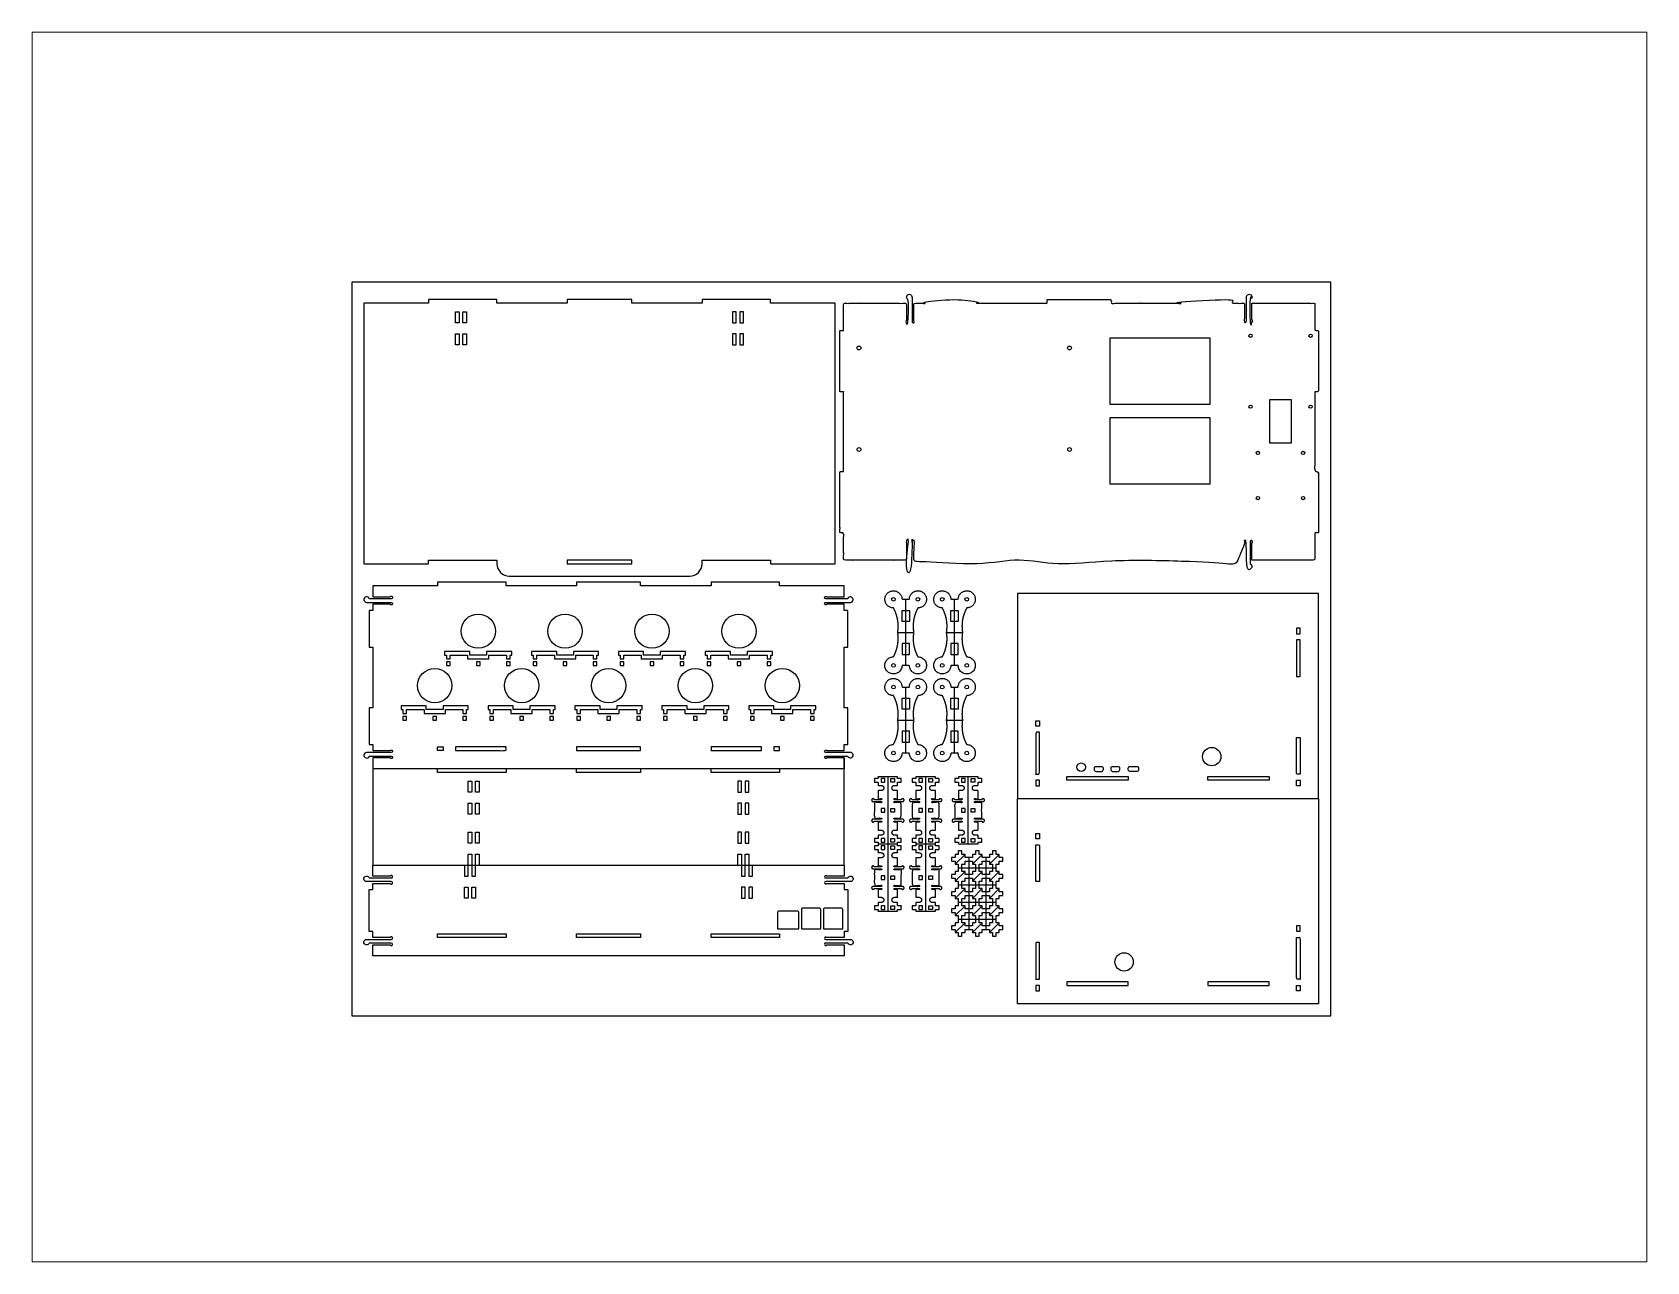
# Paper-space layout 'Layout1' of a CAD drawing. Header units: millimetres. Extents: x 1.05 to 9.45, y 0.8 to 7.2.
# The model-space entities are those that its viewports show. They can reach past a viewport. Long polylines and large blocks are cut down to what shows.
import ezdxf

# ---------------------------------------------------------------- set-up
doc = ezdxf.new("R2010")
doc.units = ezdxf.units.MM
doc.header["$MEASUREMENT"] = 0
doc.layers.add('CORTE', color=1, linetype='Continuous')
doc.layers.add('GRABADO', color=4, linetype='Continuous')

msp = doc.modelspace()

# ---------------------------------------------------------------- linework, layer by layer
at = {"layer": 'CORTE'}
for p, q in [((452.7, 286.6), (452.7, 340.6)), ((492.6, 286.6), (492.6, 340.6)), ((446.2, 313.6), (459.2, 313.6)), ((486.1, 313.6), (499.1, 313.6)), ((452.7, 214.9), (452.7, 268.9)), ((492.6, 214.9), (492.6, 268.9)), ((446.2, 241.9), (459.2, 241.9)), ((486.1, 241.9), (499.1, 241.9)), ((236.1, 219.9), (183.6, 219.9)), ((183.6, 219.9), (183.6, 216.9)), ((183.6, 216.9), (236.1, 216.9)), ((236.1, 216.9), (236.1, 219.9)), ((438.1, 195.6), (438.1, 85.6)), ((469, 195.6), (469, 85.6)), ((503.8, 140.6), (503.8, 195.6)), ((584.4, 192.7), (584.4, 195.8)), ((584.4, 195.8), (634.4, 195.8)), ((634.4, 192.7), (584.4, 192.7)), ((634.4, 195.8), (634.4, 192.7)), ((699.6, 192.7), (699.6, 195.8)), ((699.6, 195.8), (749.6, 195.8)), ((749.6, 192.7), (699.6, 192.7)), ((749.6, 195.8), (749.6, 192.7)), ((430.1, 140.6), (446.1, 140.6)), ((461, 140.6), (477, 140.6)), ((493.2, 124.1), (501.2, 132.1)), ((507.2, 124.1), (515.2, 132.1)), ((521.2, 124.1), (529.2, 132.1)), ((495.7, 121.1), (526.7, 121.1)), ((504.2, 129.6), (504.2, 70.6)), ((518.2, 129.6), (518.2, 70.6)), ((493.2, 110.1), (501.2, 118.1)), ((495.7, 107.1), (526.7, 107.1)), ((507.2, 110.1), (515.2, 118.1)), ((521.2, 110.1), (529.2, 118.1)), ((493.2, 96.1), (501.2, 104.1)), ((495.7, 93.1), (526.7, 93.1)), ((507.2, 96.1), (515.2, 104.1)), ((521.2, 96.1), (529.2, 104.1)), ((493.2, 82.1), (501.2, 90.1)), ((507.2, 82.1), (515.2, 90.1)), ((521.2, 82.1), (529.2, 90.1)), ((70.2, 67.1), (126.1, 67.1)), ((70.2, 64.1), (70.2, 67.1)), ((126.1, 67.1), (126.1, 64.1)), ((183.6, 67.1), (236.1, 67.1)), ((183.6, 64.1), (183.6, 67.1)), ((236.1, 67.1), (236.1, 64.1)), ((293.7, 67.1), (349.5, 67.1)), ((293.7, 64.1), (293.7, 67.1)), ((349.5, 67.1), (349.5, 64.1)), ((493.2, 68.1), (501.2, 76.1)), ((495.7, 79.1), (526.7, 79.1)), ((507.2, 68.1), (515.2, 76.1)), ((521.2, 68.1), (529.2, 76.1)), ((126.1, 64.1), (70.2, 64.1)), ((236.1, 64.1), (183.6, 64.1)), ((349.5, 64.1), (293.7, 64.1)), ((584.4, 28), (584.4, 25)), ((634.4, 28), (584.4, 28)), ((634.4, 25), (634.4, 28)), ((749.6, 28), (699.6, 28)), ((699.6, 28), (699.6, 25)), ((749.6, 25), (749.6, 28)), ((584.4, 25), (634.4, 25)), ((699.6, 25), (749.6, 25))]:
    msp.add_line(p, q, dxfattribs=at)
for points in [[(0, 0), (800, 0), (800, 600), (0, 600), (0, 0)], [(87.8, 566.6), (84.8, 566.6), (84.8, 575.6), (87.8, 575.6), (87.8, 566.6)], [(93.8, 566.6), (90.8, 566.6), (90.8, 575.6), (93.8, 575.6), (93.8, 566.6)], [(311.2, 566.6), (314.2, 566.6), (314.2, 575.6), (311.2, 575.6), (311.2, 566.6)], [(317.2, 566.6), (320.2, 566.6), (320.2, 575.6), (317.2, 575.6), (317.2, 566.6)], [(87.8, 548.6), (84.8, 548.6), (84.8, 557.6), (87.8, 557.6), (87.8, 548.6)], [(93.8, 548.6), (90.8, 548.6), (90.8, 557.6), (93.8, 557.6), (93.8, 548.6)], [(311.2, 548.6), (314.2, 548.6), (314.2, 557.6), (311.2, 557.6), (311.2, 548.6)], [(317.2, 548.6), (320.2, 548.6), (320.2, 557.6), (317.2, 557.6), (317.2, 548.6)], [(750, 503.6), (750, 468.6), (768, 468.6), (768, 503.6), (750, 503.6)], [(176.2, 369.6), (228.8, 369.6), (228.8, 372.6), (176.2, 372.6), (176.2, 369.6)], [(790, 177.8), (790, 345.5), (544, 345.5), (544, 177.8)], [(772, 312.5), (775, 312.5), (775, 317), (772, 317), (772, 312.5)], [(75.9, 297.9), (75.9, 294.9), (77.4, 294.9), (77.4, 291.9), (80.4, 291.9), (80.4, 294.9), (94.6, 294.9), (94.6, 291.9), (112.1, 291.9), (112.1, 294.9), (126.4, 294.9), (126.4, 291.9), (129.4, 291.9), (129.4, 294.9), (130.8, 294.9), (130.8, 297.9), (110.2, 297.9), (110.2, 294.9), (96.5, 294.9), (96.5, 297.9), (75.9, 297.9)], [(146.9, 297.9), (146.9, 294.9), (148.4, 294.9), (148.4, 291.9), (151.4, 291.9), (151.4, 294.9), (165.6, 294.9), (165.6, 291.9), (183.1, 291.9), (183.1, 294.9), (197.4, 294.9), (197.4, 291.9), (200.4, 291.9), (200.4, 294.9), (201.8, 294.9), (201.8, 297.9), (181.2, 297.9), (181.2, 294.9), (167.5, 294.9), (167.5, 297.9), (146.9, 297.9)], [(217.9, 297.9), (217.9, 294.9), (219.4, 294.9), (219.4, 291.9), (222.4, 291.9), (222.4, 294.9), (236.6, 294.9), (236.6, 291.9), (254.1, 291.9), (254.1, 294.9), (268.4, 294.9), (268.4, 291.9), (271.4, 291.9), (271.4, 294.9), (272.8, 294.9), (272.8, 297.9), (252.2, 297.9), (252.2, 294.9), (238.5, 294.9), (238.5, 297.9), (217.9, 297.9)], [(288.9, 297.9), (288.9, 294.9), (290.4, 294.9), (290.4, 291.9), (293.4, 291.9), (293.4, 294.9), (307.6, 294.9), (307.6, 291.9), (325.1, 291.9), (325.1, 294.9), (339.4, 294.9), (339.4, 291.9), (342.4, 291.9), (342.4, 294.9), (343.8, 294.9), (343.8, 297.9), (323.2, 297.9), (323.2, 294.9), (309.5, 294.9), (309.5, 297.9), (288.9, 297.9)], [(77.4, 286.4), (80.4, 286.4), (80.4, 289.4), (77.4, 289.4), (77.4, 286.4)], [(101.9, 286.4), (104.9, 286.4), (104.9, 289.4), (101.9, 289.4), (101.9, 286.4)], [(126.4, 286.4), (129.4, 286.4), (129.4, 289.4), (126.4, 289.4), (126.4, 286.4)], [(148.4, 286.4), (151.4, 286.4), (151.4, 289.4), (148.4, 289.4), (148.4, 286.4)], [(172.9, 286.4), (175.9, 286.4), (175.9, 289.4), (172.9, 289.4), (172.9, 286.4)], [(197.4, 286.4), (200.4, 286.4), (200.4, 289.4), (197.4, 289.4), (197.4, 286.4)], [(219.4, 286.4), (222.4, 286.4), (222.4, 289.4), (219.4, 289.4), (219.4, 286.4)], [(243.9, 286.4), (246.9, 286.4), (246.9, 289.4), (243.9, 289.4), (243.9, 286.4)], [(268.4, 286.4), (271.4, 286.4), (271.4, 289.4), (268.4, 289.4), (268.4, 286.4)], [(290.4, 286.4), (293.4, 286.4), (293.4, 289.4), (290.4, 289.4), (290.4, 286.4)], [(314.9, 286.4), (317.9, 286.4), (317.9, 289.4), (314.9, 289.4), (314.9, 286.4)], [(339.4, 286.4), (342.4, 286.4), (342.4, 289.4), (339.4, 289.4), (339.4, 286.4)], [(40.4, 253.4), (40.4, 250.4), (41.9, 250.4), (41.9, 247.4), (44.9, 247.4), (44.9, 250.4), (59.1, 250.4), (59.1, 247.4), (76.6, 247.4), (76.6, 250.4), (90.9, 250.4), (90.9, 247.4), (93.9, 247.4), (93.9, 250.4), (95.3, 250.4), (95.3, 253.4), (74.7, 253.4), (74.7, 250.4), (61, 250.4), (61, 253.4), (40.4, 253.4)], [(111.4, 253.4), (111.4, 250.4), (112.9, 250.4), (112.9, 247.4), (115.9, 247.4), (115.9, 250.4), (130.1, 250.4), (130.1, 247.4), (147.6, 247.4), (147.6, 250.4), (161.9, 250.4), (161.9, 247.4), (164.9, 247.4), (164.9, 250.4), (166.3, 250.4), (166.3, 253.4), (145.7, 253.4), (145.7, 250.4), (132, 250.4), (132, 253.4), (111.4, 253.4)], [(182.4, 253.4), (182.4, 250.4), (183.9, 250.4), (183.9, 247.4), (186.9, 247.4), (186.9, 250.4), (201.1, 250.4), (201.1, 247.4), (218.6, 247.4), (218.6, 250.4), (232.9, 250.4), (232.9, 247.4), (235.9, 247.4), (235.9, 250.4), (237.3, 250.4), (237.3, 253.4), (216.7, 253.4), (216.7, 250.4), (203, 250.4), (203, 253.4), (182.4, 253.4)], [(253.4, 253.4), (253.4, 250.4), (254.9, 250.4), (254.9, 247.4), (257.9, 247.4), (257.9, 250.4), (272.1, 250.4), (272.1, 247.4), (289.6, 247.4), (289.6, 250.4), (303.9, 250.4), (303.9, 247.4), (306.9, 247.4), (306.9, 250.4), (308.3, 250.4), (308.3, 253.4), (287.7, 253.4), (287.7, 250.4), (274, 250.4), (274, 253.4), (253.4, 253.4)], [(324.4, 253.4), (324.4, 250.4), (325.9, 250.4), (325.9, 247.4), (328.9, 247.4), (328.9, 250.4), (343.1, 250.4), (343.1, 247.4), (360.6, 247.4), (360.6, 250.4), (374.9, 250.4), (374.9, 247.4), (377.9, 247.4), (377.9, 250.4), (379.3, 250.4), (379.3, 253.4), (358.7, 253.4), (358.7, 250.4), (345, 250.4), (345, 253.4), (324.4, 253.4)], [(41.9, 241.9), (44.9, 241.9), (44.9, 244.9), (41.9, 244.9), (41.9, 241.9)], [(66.4, 241.9), (69.4, 241.9), (69.4, 244.9), (66.4, 244.9), (66.4, 241.9)], [(90.9, 241.9), (93.9, 241.9), (93.9, 244.9), (90.9, 244.9), (90.9, 241.9)], [(112.9, 241.9), (115.9, 241.9), (115.9, 244.9), (112.9, 244.9), (112.9, 241.9)], [(137.4, 241.9), (140.4, 241.9), (140.4, 244.9), (137.4, 244.9), (137.4, 241.9)], [(161.9, 241.9), (164.9, 241.9), (164.9, 244.9), (161.9, 244.9), (161.9, 241.9)], [(183.9, 241.9), (186.9, 241.9), (186.9, 244.9), (183.9, 244.9), (183.9, 241.9)], [(208.4, 241.9), (211.4, 241.9), (211.4, 244.9), (208.4, 244.9), (208.4, 241.9)], [(232.9, 241.9), (235.9, 241.9), (235.9, 244.9), (232.9, 244.9), (232.9, 241.9)], [(254.9, 241.9), (257.9, 241.9), (257.9, 244.9), (254.9, 244.9), (254.9, 241.9)], [(279.4, 241.9), (282.4, 241.9), (282.4, 244.9), (279.4, 244.9), (279.4, 241.9)], [(303.9, 241.9), (306.9, 241.9), (306.9, 244.9), (303.9, 244.9), (303.9, 241.9)], [(325.9, 241.9), (328.9, 241.9), (328.9, 244.9), (325.9, 244.9), (325.9, 241.9)], [(350.4, 241.9), (353.4, 241.9), (353.4, 244.9), (350.4, 244.9), (350.4, 241.9)], [(374.9, 241.9), (377.9, 241.9), (377.9, 244.9), (374.9, 244.9), (374.9, 241.9)], [(559, 241.4), (562, 241.4), (562, 236.9), (559, 236.9), (559, 241.4)], [(74.7, 219.9), (74.7, 216.9), (70.2, 216.9), (70.2, 219.9), (74.7, 219.9)], [(345, 219.9), (345, 216.9), (349.5, 216.9), (349.5, 219.9), (345, 219.9)], [(402.4, 123.3), (402.4, 201.9), (17.4, 201.9), (17.4, 123.3)], [(126.1, 201.9), (126.1, 198.9), (70.2, 198.9), (70.2, 201.9)], [(236.1, 201.9), (236.1, 198.9), (183.6, 198.9), (183.6, 201.9)], [(349.5, 201.9), (349.5, 198.9), (293.7, 198.9), (293.7, 201.9)], [(98.2, 182.9), (95.2, 182.9), (95.2, 191.9), (98.2, 191.9), (98.2, 182.9)], [(104.2, 182.9), (101.2, 182.9), (101.2, 191.9), (104.2, 191.9), (104.2, 182.9)], [(315.6, 182.9), (318.6, 182.9), (318.6, 191.9), (315.6, 191.9), (315.6, 182.9)], [(321.6, 182.9), (324.6, 182.9), (324.6, 191.9), (321.6, 191.9), (321.6, 182.9)], [(559, 188.2), (562, 188.2), (562, 192.7), (559, 192.7), (559, 188.2)], [(772, 192.7), (775, 192.7), (775, 188.2), (772, 188.2), (772, 192.7)], [(98.2, 164.9), (95.2, 164.9), (95.2, 173.9), (98.2, 173.9), (98.2, 164.9)], [(104.2, 164.9), (101.2, 164.9), (101.2, 173.9), (104.2, 173.9), (104.2, 164.9)], [(315.6, 164.9), (318.6, 164.9), (318.6, 173.9), (315.6, 173.9), (315.6, 164.9)], [(321.6, 164.9), (324.6, 164.9), (324.6, 173.9), (321.6, 173.9), (321.6, 164.9)], [(98.2, 141.3), (95.2, 141.3), (95.2, 150.3), (98.2, 150.3), (98.2, 141.3)], [(104.2, 141.3), (101.2, 141.3), (101.2, 150.3), (104.2, 150.3), (104.2, 141.3)], [(315.6, 141.3), (318.6, 141.3), (318.6, 150.3), (315.6, 150.3), (315.6, 141.3)], [(321.6, 141.3), (324.6, 141.3), (324.6, 150.3), (321.6, 150.3), (321.6, 141.3)], [(562, 144.8), (559, 144.8), (559, 149.3), (562, 149.3), (562, 144.8)], [(95.2, 123.3), (95.2, 132.3), (98.2, 132.3), (98.2, 123.3)], [(101.2, 123.3), (101.2, 132.3), (104.2, 132.3), (104.2, 123.3)], [(315.6, 123.3), (315.6, 132.3), (318.6, 132.3), (318.6, 123.3)], [(321.6, 123.3), (321.6, 132.3), (324.6, 132.3), (324.6, 123.3)], [(92.2, 123.3), (92.2, 114.3), (95.2, 114.3), (95.2, 123.3)], [(98.2, 123.3), (98.2, 114.3), (101.2, 114.3), (101.2, 123.3)], [(318.6, 123.3), (318.6, 114.3), (321.6, 114.3), (321.6, 123.3)], [(324.6, 123.3), (324.6, 114.3), (327.6, 114.3), (327.6, 123.3)], [(95.2, 96.3), (92.2, 96.3), (92.2, 105.3), (95.2, 105.3), (95.2, 96.3)], [(101.2, 96.3), (98.2, 96.3), (98.2, 105.3), (101.2, 105.3), (101.2, 96.3)], [(318.6, 96.3), (321.6, 96.3), (321.6, 105.3), (318.6, 105.3), (318.6, 96.3)], [(324.6, 96.3), (327.6, 96.3), (327.6, 105.3), (324.6, 105.3), (324.6, 96.3)], [(775, 73.7), (772, 73.7), (772, 69.2), (775, 69.2), (775, 73.7)], [(562, 25), (559, 25), (559, 20.5), (562, 20.5), (562, 25)], [(775, 20.5), (772, 20.5), (772, 25), (775, 25), (775, 20.5)]]:
    msp.add_lwpolyline(points, dxfattribs=at)
for points in [[(62.9, 369.6), (62.9, 372.6), (118.7, 372.6), (118.7, 369.6, 0.414214), (128.7, 359.6), (276.3, 359.6, 0.414214), (286.3, 369.6), (286.3, 372.6), (342.1, 372.6), (342.1, 369.6), (395, 369.6), (395, 582.6), (342.1, 582.6), (342.1, 585.6), (286.3, 585.6), (286.3, 582.6), (228.8, 582.6), (228.8, 585.6), (176.2, 585.6), (176.2, 582.6), (118.7, 582.6), (118.7, 585.6), (62.9, 585.6), (62.9, 582.6), (10, 582.6), (10, 369.6)], [(614.3, 202.6, 0.414214), (613, 203.8), (608, 203.8, 0.414214), (606.7, 202.6), (606.7, 201.6, 0.198912), (607.1, 200.8), (607.6, 200.2, 0.198912), (608.5, 199.8), (612.5, 199.8, 0.198912), (613.4, 200.2), (613.9, 200.8, 0.198912), (614.3, 201.6)], [(627.8, 202.6, 0.414214), (626.5, 203.8), (621.5, 203.8, 0.414214), (620.2, 202.6), (620.2, 201.6, 0.198912), (620.6, 200.8), (621.1, 200.2, 0.198912), (622, 199.8), (626, 199.8, 0.198912), (626.9, 200.2), (627.4, 200.8, 0.198912), (627.8, 201.6)], [(643.3, 201.5), (643.3, 202.4, 0.414214), (642.1, 203.7), (635.6, 203.7, 0.414214), (634.3, 202.4), (634.3, 201.5, 0.414214), (635.6, 200.2), (642.1, 200.2, 0.414214)], [(388.2, 114.3, 1.732052), (387.4, 112.8), (405.4, 112.8, -1.931851), (407.5, 109.8), (387.4, 109.8, 1.732051), (388.2, 108.3), (402.4, 108.3), (402.4, 103.3), (405.4, 103.3), (405.4, 69.1), (402.4, 69.1), (402.4, 64.1), (388.2, 64.1, 1.732051), (387.4, 62.6), (407.5, 62.6, -1.931851), (405.4, 59.6), (387.4, 59.6, 1.732052), (388.2, 58.1), (402.4, 58.1), (402.4, 49.1), (17.4, 49.1), (17.4, 58.1), (31.5, 58.1, 1.732052), (32.4, 59.6), (14.4, 59.6, -1.931851), (12.2, 62.6), (32.4, 62.6, 1.732051), (31.5, 64.1), (17.4, 64.1), (17.4, 69.1), (14.4, 69.1), (14.4, 103.3), (17.4, 103.3), (17.4, 108.3), (31.5, 108.3, 1.732051), (32.4, 109.8), (12.2, 109.8, -1.931851), (14.4, 112.8), (32.4, 112.8, 1.732052), (31.5, 114.3), (17.4, 114.3), (17.4, 123.3), (402.4, 123.3), (402.4, 114.3)], [(349.1, 85.7, 0.414214), (347.9, 84.5), (347.9, 71.2), (365.4, 71.2), (365.4, 84.5, 0.414214), (364.1, 85.7)], [(368.7, 88.2, 0.414214), (367.5, 87), (367.5, 71.2), (383.3, 71.2), (383.3, 87, 0.414214), (382, 88.2)], [(386.7, 88.2, 0.414214), (385.5, 87), (385.5, 71.2), (401.3, 71.2), (401.3, 87, 0.414214), (400, 88.2)]]:
    msp.add_lwpolyline(points, format="xyb", close=True, dxfattribs=at)
msp.add_lwpolyline([(402.4, 210.9), (402.4, 201.9), (402.4, 210.9), (388.2, 210.9, -1.732052), (387.4, 212.4), (405.4, 212.4, 1.931851), (407.5, 215.4), (387.4, 215.4, -1.732051), (388.2, 216.9), (402.4, 216.9), (402.4, 221.9), (405.4, 221.9), (405.4, 251.9), (402.4, 251.9), (402.4, 301.6), (405.4, 301.6), (405.4, 331.6), (402.4, 331.6), (402.4, 336.6), (388.2, 336.6, -1.732051), (387.4, 338.1), (407.5, 338.1, 1.931851), (405.4, 341.1), (387.4, 341.1, -1.732052), (388.2, 342.6), (402.4, 342.6), (402.4, 351.6), (349.5, 351.6), (349.5, 354.6), (293.7, 354.6), (293.7, 351.6), (236.1, 351.6), (236.1, 354.6), (183.6, 354.6), (183.6, 351.6), (126.1, 351.6), (126.1, 354.6), (70.2, 354.6), (70.2, 351.6), (17.4, 351.6), (17.4, 342.6), (31.5, 342.6, -1.732052), (32.4, 341.1), (14.4, 341.1, 1.931851), (12.2, 338.1), (32.4, 338.1, -1.732051), (31.5, 336.6), (17.4, 336.6), (17.4, 331.6), (14.4, 331.6), (14.4, 301.6), (17.4, 301.6), (17.4, 251.9), (14.4, 251.9), (14.4, 221.9), (17.4, 221.9), (17.4, 216.9), (31.5, 216.9, -1.732051), (32.4, 215.4), (12.2, 215.4, 1.931851), (14.4, 212.4), (32.4, 212.4, -1.732052), (31.5, 210.9), (17.4, 210.9), (17.4, 201.9)], format="xyb", dxfattribs=at)
for points in [[(455.7, 331.6), (455.7, 322.6), (452.7, 322.6), (449.7, 322.6), (449.7, 331.6), (452.7, 331.6)], [(495.6, 331.6), (495.6, 322.6), (492.6, 322.6), (489.6, 322.6), (489.6, 331.6), (492.6, 331.6)], [(455.7, 295.6), (455.7, 304.6), (452.7, 304.6), (449.7, 304.6), (449.7, 295.6), (452.7, 295.6)], [(495.6, 295.6), (495.6, 304.6), (492.6, 304.6), (489.6, 304.6), (489.6, 295.6), (492.6, 295.6)], [(455.7, 259.9), (455.7, 250.9), (452.7, 250.9), (449.7, 250.9), (449.7, 259.9), (452.7, 259.9)], [(495.6, 259.9), (495.6, 250.9), (492.6, 250.9), (489.6, 250.9), (489.6, 259.9), (492.6, 259.9)], [(455.7, 223.9), (455.7, 232.9), (452.7, 232.9), (449.7, 232.9), (449.7, 223.9), (452.7, 223.9)], [(495.6, 223.9), (495.6, 232.9), (492.6, 232.9), (489.6, 232.9), (489.6, 223.9), (492.6, 223.9)], [(432.6, 194.1), (432.6, 191.1), (435.6, 191.1), (435.6, 194.1)], [(443.6, 194.1), (443.6, 191.1), (440.6, 191.1), (440.6, 194.1)], [(463.5, 194.1), (463.5, 191.1), (466.5, 191.1), (466.5, 194.1)], [(474.5, 194.1), (474.5, 191.1), (471.5, 191.1), (471.5, 194.1)], [(498.3, 194.1), (498.3, 191.1), (501.3, 191.1), (501.3, 194.1)], [(509.3, 194.1), (509.3, 191.1), (506.3, 191.1), (506.3, 194.1)], [(790, 10), (544, 10), (544, 177.8), (790, 177.8)], [(432.6, 169.6), (432.6, 166.6), (435.6, 166.6), (435.6, 169.6)], [(443.6, 169.6), (443.6, 166.6), (440.6, 166.6), (440.6, 169.6)], [(463.5, 169.6), (463.5, 166.6), (466.5, 166.6), (466.5, 169.6)], [(474.5, 169.6), (474.5, 166.6), (471.5, 166.6), (471.5, 169.6)], [(498.3, 169.6), (498.3, 166.6), (501.3, 166.6), (501.3, 169.6)], [(509.3, 169.6), (509.3, 166.6), (506.3, 166.6), (506.3, 169.6)], [(432.6, 145.1), (432.6, 142.1), (435.6, 142.1), (435.6, 145.1)], [(432.6, 139.1), (432.6, 136.1), (435.6, 136.1), (435.6, 139.1)], [(443.6, 145.1), (443.6, 142.1), (440.6, 142.1), (440.6, 145.1)], [(443.6, 139.1), (443.6, 136.1), (440.6, 136.1), (440.6, 139.1)], [(463.5, 145.1), (463.5, 142.1), (466.5, 142.1), (466.5, 145.1)], [(463.5, 139.1), (463.5, 136.1), (466.5, 136.1), (466.5, 139.1)], [(474.5, 145.1), (474.5, 142.1), (471.5, 142.1), (471.5, 145.1)], [(474.5, 139.1), (474.5, 136.1), (471.5, 136.1), (471.5, 139.1)], [(493.2, 70.6), (493.2, 68.1), (495.7, 68.1), (495.7, 65.1), (498.7, 65.1), (498.7, 68.1), (501.2, 68.1), (501.2, 70.6), (504.2, 70.6), (507.2, 70.6), (507.2, 68.1), (509.7, 68.1), (509.7, 65.1), (512.7, 65.1), (512.7, 68.1), (515.2, 68.1), (515.2, 70.6), (518.2, 70.6), (521.2, 70.6), (521.2, 68.1), (523.7, 68.1), (523.7, 65.1), (526.7, 65.1), (526.7, 68.1), (529.2, 68.1), (529.2, 70.6), (532.2, 70.6), (532.2, 73.6), (529.2, 73.6), (529.2, 76.1), (526.7, 76.1), (526.7, 79.1), (526.7, 82.1), (529.2, 82.1), (529.2, 84.6), (532.2, 84.6), (532.2, 87.6), (529.2, 87.6), (529.2, 90.1), (526.7, 90.1), (526.7, 93.1), (526.7, 96.1), (529.2, 96.1), (529.2, 98.6), (532.2, 98.6), (532.2, 101.6), (529.2, 101.6), (529.2, 104.1), (526.7, 104.1), (526.7, 107.1), (526.7, 110.1), (529.2, 110.1), (529.2, 112.6), (532.2, 112.6), (532.2, 115.6), (529.2, 115.6), (529.2, 118.1), (526.7, 118.1), (526.7, 121.1), (526.7, 124.1), (529.2, 124.1), (529.2, 126.6), (532.2, 126.6), (532.2, 129.6), (529.2, 129.6), (529.2, 132.1), (526.7, 132.1), (526.7, 135.1), (523.7, 135.1), (523.7, 132.1), (521.2, 132.1), (521.2, 129.6), (518.2, 129.6), (515.2, 129.6), (515.2, 132.1), (512.7, 132.1), (512.7, 135.1), (509.7, 135.1), (509.7, 132.1), (507.2, 132.1), (507.2, 129.6), (504.2, 129.6), (501.2, 129.6), (501.2, 132.1), (498.7, 132.1), (498.7, 135.1), (495.7, 135.1), (495.7, 132.1), (493.2, 132.1), (493.2, 129.6), (490.2, 129.6), (490.2, 126.6), (493.2, 126.6), (493.2, 124.1), (495.7, 124.1), (495.7, 121.1), (495.7, 118.1), (493.2, 118.1), (493.2, 115.6), (490.2, 115.6), (490.2, 112.6), (493.2, 112.6), (493.2, 110.1), (495.7, 110.1), (495.7, 107.1), (495.7, 104.1), (493.2, 104.1), (493.2, 101.6), (490.2, 101.6), (490.2, 98.6), (493.2, 98.6), (493.2, 96.1), (495.7, 96.1), (495.7, 93.1), (495.7, 90.1), (493.2, 90.1), (493.2, 87.6), (490.2, 87.6), (490.2, 84.6), (493.2, 84.6), (493.2, 82.1), (495.7, 82.1), (495.7, 79.1), (495.7, 76.1), (493.2, 76.1), (493.2, 73.6), (490.2, 73.6), (490.2, 70.6)], [(498.3, 145.1), (498.3, 142.1), (501.3, 142.1), (501.3, 145.1)], [(509.3, 145.1), (509.3, 142.1), (506.3, 142.1), (506.3, 145.1)], [(507.2, 118.1), (507.2, 115.6), (504.2, 115.6), (501.2, 115.6), (501.2, 118.1), (498.7, 118.1), (498.7, 121.1), (498.7, 124.1), (501.2, 124.1), (501.2, 126.6), (504.2, 126.6), (507.2, 126.6), (507.2, 124.1), (509.7, 124.1), (509.7, 121.1), (509.7, 118.1)], [(523.7, 118.1), (521.2, 118.1), (521.2, 115.6), (518.2, 115.6), (515.2, 115.6), (515.2, 118.1), (512.7, 118.1), (512.7, 121.1), (512.7, 124.1), (515.2, 124.1), (515.2, 126.6), (518.2, 126.6), (521.2, 126.6), (521.2, 124.1), (523.7, 124.1), (523.7, 121.1)], [(432.6, 114.6), (432.6, 111.6), (435.6, 111.6), (435.6, 114.6)], [(443.6, 114.6), (443.6, 111.6), (440.6, 111.6), (440.6, 114.6)], [(463.5, 114.6), (463.5, 111.6), (466.5, 111.6), (466.5, 114.6)], [(474.5, 114.6), (474.5, 111.6), (471.5, 111.6), (471.5, 114.6)], [(507.2, 104.1), (507.2, 101.6), (504.2, 101.6), (501.2, 101.6), (501.2, 104.1), (498.7, 104.1), (498.7, 107.1), (498.7, 110.1), (501.2, 110.1), (501.2, 112.6), (504.2, 112.6), (507.2, 112.6), (507.2, 110.1), (509.7, 110.1), (509.7, 107.1), (509.7, 104.1)], [(523.7, 104.1), (521.2, 104.1), (521.2, 101.6), (518.2, 101.6), (515.2, 101.6), (515.2, 104.1), (512.7, 104.1), (512.7, 107.1), (512.7, 110.1), (515.2, 110.1), (515.2, 112.6), (518.2, 112.6), (521.2, 112.6), (521.2, 110.1), (523.7, 110.1), (523.7, 107.1)], [(507.2, 90.1), (507.2, 87.6), (504.2, 87.6), (501.2, 87.6), (501.2, 90.1), (498.7, 90.1), (498.7, 93.1), (498.7, 96.1), (501.2, 96.1), (501.2, 98.6), (504.2, 98.6), (507.2, 98.6), (507.2, 96.1), (509.7, 96.1), (509.7, 93.1), (509.7, 90.1)], [(523.7, 90.1), (521.2, 90.1), (521.2, 87.6), (518.2, 87.6), (515.2, 87.6), (515.2, 90.1), (512.7, 90.1), (512.7, 93.1), (512.7, 96.1), (515.2, 96.1), (515.2, 98.6), (518.2, 98.6), (521.2, 98.6), (521.2, 96.1), (523.7, 96.1), (523.7, 93.1)], [(432.6, 90.1), (432.6, 87.1), (435.6, 87.1), (435.6, 90.1)], [(443.6, 90.1), (443.6, 87.1), (440.6, 87.1), (440.6, 90.1)], [(463.5, 90.1), (463.5, 87.1), (466.5, 87.1), (466.5, 90.1)], [(474.5, 90.1), (474.5, 87.1), (471.5, 87.1), (471.5, 90.1)], [(507.2, 76.1), (507.2, 73.6), (504.2, 73.6), (501.2, 73.6), (501.2, 76.1), (498.7, 76.1), (498.7, 79.1), (498.7, 82.1), (501.2, 82.1), (501.2, 84.6), (504.2, 84.6), (507.2, 84.6), (507.2, 82.1), (509.7, 82.1), (509.7, 79.1), (509.7, 76.1)], [(523.7, 76.1), (521.2, 76.1), (521.2, 73.6), (518.2, 73.6), (515.2, 73.6), (515.2, 76.1), (512.7, 76.1), (512.7, 79.1), (512.7, 82.1), (515.2, 82.1), (515.2, 84.6), (518.2, 84.6), (521.2, 84.6), (521.2, 82.1), (523.7, 82.1), (523.7, 79.1)]]:
    msp.add_lwpolyline(points, close=True, dxfattribs=at)
for centre, radius in [((734.5, 556.1), 1.34), ((783.5, 556.1), 1.34), ((414.5, 546.1), 1.58), ((586.5, 546.1), 1.57), ((734.5, 498.1), 1.33), ((783.5, 498.1), 1.33), ((414.5, 463.1), 1.57), ((586.5, 463.1), 1.57), ((740.5, 460.3), 1.4), ((777.4, 460.3), 1.4), ((740.5, 423.4), 1.4), ((777.4, 423.4), 1.4), ((442.7, 340.6), 1.5), ((462.7, 340.6), 1.5), ((482.6, 340.6), 1.5), ((502.6, 340.6), 1.5), ((103.4, 314.6), 14), ((174.4, 314.6), 14), ((245.4, 314.6), 14), ((316.4, 314.6), 14), ((67.9, 270.1), 14), ((138.9, 270.1), 14), ((209.9, 270.1), 14), ((280.9, 270.1), 14), ((351.9, 270.1), 14), ((442.7, 286.6), 1.5), ((462.7, 286.6), 1.5), ((482.6, 286.6), 1.5), ((502.6, 286.6), 1.5), ((442.7, 268.9), 1.5), ((462.7, 268.9), 1.5), ((482.6, 268.9), 1.5), ((502.6, 268.9), 1.5), ((442.7, 214.9), 1.5), ((462.7, 214.9), 1.5), ((482.6, 214.9), 1.5), ((502.6, 214.9), 1.5), ((702.8, 212), 7.5), ((596, 203.3), 3.5), ((631.2, 44.2), 7.5)]:
    msp.add_circle(centre, radius, dxfattribs=at)
for points, weights, degree, knots in [([(787, 510.3), (788.5, 510.3), (790, 510.3), (790, 535.3), (790, 560.3), (788.5, 560.3), (787, 560.3), (787, 571.4), (787, 582.6), (761.3, 582.6), (735.6, 582.6), (735.6, 575.6), (735.6, 568.5), (736.1, 568.2), (736.1, 567.6), (736.1, 567.1), (735.6, 566.8), (735.1, 566.5), (734.6, 566.8), (734.1, 567.1), (734.1, 567.6), (734.1, 576.6), (734.1, 585.6), (735.4, 586.1), (735.6, 587.4), (735.8, 588.8), (734.7, 589.6), (733.6, 590.4), (732.4, 589.7), (731.1, 589.1), (731.1, 587.8), (731.1, 577.7), (731.1, 567.6), (731.1, 567.1), (730.6, 566.8), (730.1, 566.5), (729.6, 566.8), (729.1, 567.1), (729.1, 567.6), (729.1, 568.2), (729.6, 568.5), (729.6, 575.6), (729.6, 582.6), (724.6, 582.6), (719.6, 582.6), (719.6, 584.1), (719.6, 585.6), (699, 585.6), (678.3, 585.6), (678.3, 584.1), (678.3, 582.6), (649.5, 582.6), (620.8, 582.6), (620.8, 584.1), (620.8, 585.6), (594.5, 585.6), (568.2, 585.6), (568.2, 584.1), (568.2, 582.6), (539.5, 582.6), (510.7, 582.6), (510.7, 584.1), (510.7, 585.6), (490, 585.6), (469.4, 585.6), (469.4, 584.1), (469.4, 582.6), (464.4, 582.6), (459.4, 582.6), (459.4, 575.6), (459.4, 568.5), (459.9, 568.2), (459.9, 567.6), (459.9, 567.1), (459.4, 566.8), (458.9, 566.5), (458.4, 566.8), (457.9, 567.1), (457.9, 567.6), (457.9, 577.7), (457.9, 587.8), (457.9, 589.1), (456.6, 589.7), (455.4, 590.4), (454.3, 589.6), (453.2, 588.8), (453.4, 587.4), (453.6, 586.1), (454.9, 585.6), (454.9, 576.6), (454.9, 567.6), (454.9, 567.1), (454.4, 566.8), (453.9, 566.5), (453.4, 566.8), (452.9, 567.1), (452.9, 567.6), (452.9, 568.2), (453.4, 568.5), (453.4, 575.6), (453.4, 582.6), (427.7, 582.6), (402, 582.6), (402, 571.4), (402, 560.3), (400.5, 560.3), (399, 560.3), (399, 535.3), (399, 510.3), (400.5, 510.3), (402, 510.3), (402, 477.6), (402, 445), (400.5, 445), (399, 445), (399, 420), (399, 395), (400.5, 395), (402, 395), (402, 383.8), (402, 372.6), (427.7, 372.6), (453.4, 372.6), (453.4, 379.7), (453.4, 386.8), (452.9, 387.1), (452.9, 387.6), (452.9, 388.2), (453.4, 388.5), (453.9, 388.8), (454.4, 388.5), (454.9, 388.2), (454.9, 387.6), (454.9, 378.6), (454.9, 369.6), (453, 369), (453.4, 367), (453.9, 365), (455.9, 365.3), (457.9, 365.5), (457.9, 367.5), (457.9, 377.6), (457.9, 387.6), (457.9, 388.5), (458.7, 388.6), (459.5, 388.8), (459.8, 388), (460.1, 387.2), (459.4, 386.8), (459.4, 379.7), (459.4, 372.6), (464.4, 372.6), (469.4, 372.6), (469.4, 371.1), (469.4, 369.6), (490, 369.6), (510.7, 369.6), (510.7, 371.1), (510.7, 372.6), (539.5, 372.6), (568.2, 372.6), (568.2, 371.1), (568.2, 369.6), (594.5, 369.6), (620.8, 369.6), (620.8, 371.1), (620.8, 372.6), (649.5, 372.6), (678.3, 372.6), (678.3, 371.1), (678.3, 369.6), (699, 369.6), (719.6, 369.6), (719.6, 371.1), (719.6, 372.6), (724.6, 372.6), (729.6, 372.6), (729.6, 379.7), (729.6, 386.8), (728.9, 387.2), (729.2, 388), (729.5, 388.8), (730.3, 388.6), (731.1, 388.5), (731.1, 387.6), (731.1, 377.6), (731.1, 367.5), (731.1, 365.5), (733.1, 365.3), (735.1, 365), (735.6, 367), (736, 369), (734.1, 369.6), (734.1, 378.6), (734.1, 387.6), (734.1, 388.2), (734.6, 388.5), (735.1, 388.8), (735.6, 388.5), (736.1, 388.2), (736.1, 387.6), (736.1, 387.1), (735.6, 386.8), (735.6, 379.7), (735.6, 372.6), (761.3, 372.6), (787, 372.6), (787, 383.8), (787, 395), (788.5, 395), (790, 395), (790, 420), (790, 445), (788.5, 445), (787, 445), (787, 477.6), (787, 510.3)], [1, 1, 1, 1, 1, 1, 1, 1, 1, 1, 1, 1, 1, 0.866025340438, 1, 0.866025340438, 1, 0.866025340438, 1, 0.866025340438, 1, 1, 1, 0.854312858588, 1, 0.854312858588, 1, 0.854312858588, 1, 0.854312858588, 1, 1, 1, 0.866025403784, 1, 0.866025403784, 1, 0.866025403784, 1, 0.866025403784, 1, 1, 1, 1, 1, 1, 1, 1, 1, 1, 1, 1, 1, 1, 1, 1, 1, 1, 1, 1, 1, 1, 1, 1, 1, 1, 1, 1, 1, 1, 1, 0.866025403784, 1, 0.866025403784, 1, 0.866025403784, 1, 0.866025403784, 1, 1, 1, 0.854312858588, 1, 0.854312858588, 1, 0.854312858588, 1, 0.854312858588, 1, 1, 1, 0.866025340438, 1, 0.866025340438, 1, 0.866025340438, 1, 0.866025340438, 1, 1, 1, 1, 1, 1, 1, 1, 1, 1, 1, 1, 1, 1, 1, 1, 1, 1, 1, 1, 1, 1, 1, 1, 1, 1, 1, 0.866025340438, 1, 0.866025340438, 1, 0.866025340438, 1, 0.866025340438, 1, 1, 1, 0.746001666295, 1, 0.746001666295, 1, 0.746001666295, 1, 1, 1, 0.766044443119, 1, 0.766044443119, 1, 0.766044443119, 1, 1, 1, 1, 1, 1, 1, 1, 1, 1, 1, 1, 1, 1, 1, 1, 1, 1, 1, 1, 1, 1, 1, 1, 1, 1, 1, 1, 1, 1, 1, 0.766044443119, 1, 0.766044443119, 1, 0.766044443119, 1, 1, 1, 0.746001666295, 1, 0.746001666295, 1, 0.746001666295, 1, 1, 1, 0.866025340438, 1, 0.866025340438, 1, 0.866025340438, 1, 0.866025340438, 1, 1, 1, 1, 1, 1, 1, 1, 1, 1, 1, 1, 1, 1, 1], 2, [0, 0, 0, 3, 3, 53, 53, 56.461539, 56.461539, 73.032967, 73.032967, 125.89011, 125.89011, 140.024085, 140.024085, 141.071283, 141.071283, 142.118481, 142.118481, 143.165678, 143.165678, 144.212876, 144.212876, 145.212876, 145.212876, 147.672437, 147.672437, 150.131997, 150.131997, 152.591557, 152.591557, 155.051118, 155.051118, 175.17244, 175.17244, 176.219637, 176.219637, 177.266835, 177.266835, 178.314032, 178.314032, 179.36123, 179.36123, 193.495205, 193.495205, 203.495205, 203.495205, 206.495205, 206.495205, 206.812523, 206.812523, 209.812523, 209.812523, 253.734537, 253.734537, 257.196075, 257.196075, 309.753218, 309.753218, 313.214757, 313.214757, 357.136771, 357.136771, 360.136771, 360.136771, 360.454089, 360.454089, 363.454089, 363.454089, 373.454089, 373.454089, 387.588064, 387.588064, 388.635262, 388.635262, 389.682459, 389.682459, 390.729657, 390.729657, 391.776854, 391.776854, 411.898176, 411.898176, 414.357736, 414.357736, 416.817297, 416.817297, 419.276857, 419.276857, 421.736418, 421.736418, 422.736418, 422.736418, 423.783615, 423.783615, 424.830813, 424.830813, 425.878011, 425.878011, 426.925209, 426.925209, 441.059183, 441.059183, 492.416326, 492.416326, 510.307755, 510.307755, 513.769294, 513.769294, 563.769294, 563.769294, 566.769294, 566.769294, 599.784155, 599.784155, 602.784155, 602.784155, 652.784155, 652.784155, 656.245694, 656.245694, 672.817122, 672.817122, 724.174265, 724.174265, 738.30824, 738.30824, 739.355438, 739.355438, 740.402636, 740.402636, 741.449834, 741.449834, 742.497031, 742.497031, 743.497031, 743.497031, 744.954549, 744.954549, 746.412066, 746.412066, 747.869583, 747.869583, 748.869583, 748.869583, 750.265846, 750.265846, 751.66211, 751.66211, 753.058373, 753.058373, 754.058373, 754.058373, 755.058373, 755.058373, 756.058373, 756.058373, 757.058373, 757.058373, 758.058373, 758.058373, 759.058373, 759.058373, 760.058373, 760.058373, 761.058373, 761.058373, 762.058373, 762.058373, 763.058373, 763.058373, 764.058373, 764.058373, 765.058373, 765.058373, 766.058373, 766.058373, 767.058373, 767.058373, 768.058373, 768.058373, 769.454637, 769.454637, 770.8509, 770.8509, 772.247163, 772.247163, 773.247163, 773.247163, 774.704681, 774.704681, 776.162198, 776.162198, 777.619715, 777.619715, 778.619715, 778.619715, 779.666913, 779.666913, 780.714111, 780.714111, 781.761309, 781.761309, 782.808506, 782.808506, 796.942481, 796.942481, 848.299624, 848.299624, 866.191053, 866.191053, 869.652591, 869.652591, 919.652591, 919.652591, 922.652591, 922.652591, 955.667453, 955.667453, 955.667453]), ([(462.7, 293.6), (461, 296.7), (458.6, 303.3), (458.7, 310.3), (459.2, 313.6), (458.7, 316.9), (458.6, 323.9), (461, 330.5), (462.7, 333.6), (466.8, 333.6), (469.7, 336.5), (469.7, 340.6), (469.7, 344.7), (466.8, 347.6), (462.7, 347.6), (458.6, 347.6), (455.7, 344.7), (455.7, 340.6), (454.7, 340.6), (453.7, 340.6), (452.7, 340.6), (451.7, 340.6), (450.7, 340.6), (449.7, 340.6), (449.7, 343.5), (448, 345.9), (445.3, 347), (442.6, 348.2), (439.8, 347.6), (437.7, 345.5), (435.7, 343.5), (435.1, 340.6), (436.2, 337.9), (437.3, 335.2), (439.7, 333.6), (442.7, 333.6), (444.4, 330.5), (446.7, 323.9), (446.7, 316.9), (446.2, 313.6), (446.7, 310.3), (446.7, 303.3), (444.4, 296.7), (442.7, 293.6), (439.7, 293.6), (437.3, 292), (436.2, 289.3), (435.1, 286.6), (435.7, 283.7), (437.7, 281.6), (439.8, 279.6), (442.6, 279), (445.3, 280.1), (448, 281.2), (449.7, 283.7), (449.7, 286.6), (450.7, 286.6), (451.7, 286.6), (452.7, 286.6), (453.7, 286.6), (454.7, 286.6), (455.7, 286.6), (455.7, 282.5), (458.6, 279.6), (462.7, 279.6), (466.8, 279.6), (469.7, 282.5), (469.7, 286.6), (469.7, 290.7), (466.8, 293.6), (462.7, 293.6)], [1, 1, 1, 1, 1, 1, 1, 1, 1, 0.804737854124, 0.804737854124, 1, 0.804737854124, 0.804737854124, 1, 0.804737854124, 0.804737854124, 1, 1, 1, 1, 1, 1, 1, 0.887646408202, 0.887646408202, 1, 0.887646408202, 0.887646408202, 1, 0.887646408202, 0.887646408202, 1, 0.887646408202, 0.887646408202, 1, 1, 1, 1, 1, 1, 1, 1, 1, 0.887646408202, 0.887646408202, 1, 0.887646408202, 0.887646408202, 1, 0.887646408202, 0.887646408202, 1, 0.887646408202, 0.887646408202, 1, 1, 1, 1, 1, 1, 1, 0.804737854124, 0.804737854124, 1, 0.804737854124, 0.804737854124, 1, 0.804737854124, 0.804737854124, 1], 3, [0, 0, 0, 0, 10.594809, 20.59481, 20.59481, 20.59481, 30.594811, 41.18962, 41.18962, 41.18962, 42.760416, 42.760416, 42.760416, 44.331213, 44.331213, 44.331213, 45.902009, 45.902009, 45.902009, 46.902009, 46.902009, 46.902009, 47.902009, 47.902009, 47.902009, 49.080106, 49.080106, 49.080106, 50.258204, 50.258204, 50.258204, 51.436301, 51.436301, 51.436301, 52.614398, 52.614398, 52.614398, 63.209207, 73.209208, 73.209208, 73.209208, 83.209209, 93.804018, 93.804018, 93.804018, 94.982115, 94.982115, 94.982115, 96.160213, 96.160213, 96.160213, 97.33831, 97.33831, 97.33831, 98.516407, 98.516407, 98.516407, 99.516407, 99.516407, 99.516407, 100.516407, 100.516407, 100.516407, 102.087203, 102.087203, 102.087203, 103.658, 103.658, 103.658, 105.228796, 105.228796, 105.228796, 105.228796]), ([(502.6, 293.6), (500.9, 296.7), (498.5, 303.3), (498.6, 310.3), (499.1, 313.6), (498.6, 316.9), (498.5, 323.9), (500.9, 330.5), (502.6, 333.6), (506.7, 333.6), (509.6, 336.5), (509.6, 340.6), (509.6, 344.7), (506.7, 347.6), (502.6, 347.6), (498.5, 347.6), (495.6, 344.7), (495.6, 340.6), (494.6, 340.6), (493.6, 340.6), (492.6, 340.6), (491.6, 340.6), (490.6, 340.6), (489.6, 340.6), (489.6, 343.5), (488, 345.9), (485.3, 347), (482.6, 348.2), (479.7, 347.6), (477.7, 345.5), (475.6, 343.5), (475, 340.6), (476.1, 337.9), (477.3, 335.2), (479.7, 333.6), (482.6, 333.6), (484.3, 330.5), (486.7, 323.9), (486.6, 316.9), (486.1, 313.6), (486.6, 310.3), (486.7, 303.3), (484.3, 296.7), (482.6, 293.6), (479.7, 293.6), (477.3, 292), (476.1, 289.3), (475, 286.6), (475.6, 283.7), (477.7, 281.6), (479.7, 279.6), (482.6, 279), (485.3, 280.1), (488, 281.2), (489.6, 283.7), (489.6, 286.6), (490.6, 286.6), (491.6, 286.6), (492.6, 286.6), (493.6, 286.6), (494.6, 286.6), (495.6, 286.6), (495.6, 282.5), (498.5, 279.6), (502.6, 279.6), (506.7, 279.6), (509.6, 282.5), (509.6, 286.6), (509.6, 290.7), (506.7, 293.6), (502.6, 293.6)], [1, 1, 1, 1, 1, 1, 1, 1, 1, 0.804737854124, 0.804737854124, 1, 0.804737854124, 0.804737854124, 1, 0.804737854124, 0.804737854124, 1, 1, 1, 1, 1, 1, 1, 0.887646408202, 0.887646408202, 1, 0.887646408202, 0.887646408202, 1, 0.887646408202, 0.887646408202, 1, 0.887646408202, 0.887646408202, 1, 1, 1, 1, 1, 1, 1, 1, 1, 0.887646408202, 0.887646408202, 1, 0.887646408202, 0.887646408202, 1, 0.887646408202, 0.887646408202, 1, 0.887646408202, 0.887646408202, 1, 1, 1, 1, 1, 1, 1, 0.804737854124, 0.804737854124, 1, 0.804737854124, 0.804737854124, 1, 0.804737854124, 0.804737854124, 1], 3, [0, 0, 0, 0, 10.594809, 20.59481, 20.59481, 20.59481, 30.594811, 41.18962, 41.18962, 41.18962, 42.760416, 42.760416, 42.760416, 44.331213, 44.331213, 44.331213, 45.902009, 45.902009, 45.902009, 46.902009, 46.902009, 46.902009, 47.902009, 47.902009, 47.902009, 49.080106, 49.080106, 49.080106, 50.258204, 50.258204, 50.258204, 51.436301, 51.436301, 51.436301, 52.614398, 52.614398, 52.614398, 63.209207, 73.209208, 73.209208, 73.209208, 83.209209, 93.804018, 93.804018, 93.804018, 94.982115, 94.982115, 94.982115, 96.160213, 96.160213, 96.160213, 97.33831, 97.33831, 97.33831, 98.516407, 98.516407, 98.516407, 99.516407, 99.516407, 99.516407, 100.516407, 100.516407, 100.516407, 102.087203, 102.087203, 102.087203, 103.658, 103.658, 103.658, 105.228796, 105.228796, 105.228796, 105.228796]), ([(462.7, 221.9), (461, 225), (458.6, 231.6), (458.7, 238.6), (459.2, 241.9), (458.7, 245.2), (458.6, 252.2), (461, 258.8), (462.7, 261.9), (466.8, 261.9), (469.7, 264.8), (469.7, 268.9), (469.7, 273), (466.8, 275.9), (462.7, 275.9), (458.6, 275.9), (455.7, 273), (455.7, 268.9), (454.7, 268.9), (453.7, 268.9), (452.7, 268.9), (451.7, 268.9), (450.7, 268.9), (449.7, 268.9), (449.7, 271.8), (448, 274.3), (445.3, 275.4), (442.6, 276.5), (439.8, 275.9), (437.7, 273.9), (435.7, 271.8), (435.1, 268.9), (436.2, 266.2), (437.3, 263.5), (439.7, 261.9), (442.7, 261.9), (444.4, 258.8), (446.7, 252.2), (446.7, 245.2), (446.2, 241.9), (446.7, 238.6), (446.7, 231.6), (444.4, 225), (442.7, 221.9), (439.7, 221.9), (437.3, 220.3), (436.2, 217.6), (435.1, 214.9), (435.7, 212), (437.7, 210), (439.8, 207.9), (442.6, 207.3), (445.3, 208.4), (448, 209.6), (449.7, 212), (449.7, 214.9), (450.7, 214.9), (451.7, 214.9), (452.7, 214.9), (453.7, 214.9), (454.7, 214.9), (455.7, 214.9), (455.7, 210.8), (458.6, 207.9), (462.7, 207.9), (466.8, 207.9), (469.7, 210.8), (469.7, 214.9), (469.7, 219), (466.8, 221.9), (462.7, 221.9)], [1, 1, 1, 1, 1, 1, 1, 1, 1, 0.804737854124, 0.804737854124, 1, 0.804737854124, 0.804737854124, 1, 0.804737854124, 0.804737854124, 1, 1, 1, 1, 1, 1, 1, 0.887646408202, 0.887646408202, 1, 0.887646408202, 0.887646408202, 1, 0.887646408202, 0.887646408202, 1, 0.887646408202, 0.887646408202, 1, 1, 1, 1, 1, 1, 1, 1, 1, 0.887646408202, 0.887646408202, 1, 0.887646408202, 0.887646408202, 1, 0.887646408202, 0.887646408202, 1, 0.887646408202, 0.887646408202, 1, 1, 1, 1, 1, 1, 1, 0.804737854124, 0.804737854124, 1, 0.804737854124, 0.804737854124, 1, 0.804737854124, 0.804737854124, 1], 3, [0, 0, 0, 0, 10.594809, 20.59481, 20.59481, 20.59481, 30.594811, 41.18962, 41.18962, 41.18962, 42.760416, 42.760416, 42.760416, 44.331213, 44.331213, 44.331213, 45.902009, 45.902009, 45.902009, 46.902009, 46.902009, 46.902009, 47.902009, 47.902009, 47.902009, 49.080106, 49.080106, 49.080106, 50.258204, 50.258204, 50.258204, 51.436301, 51.436301, 51.436301, 52.614398, 52.614398, 52.614398, 63.209207, 73.209208, 73.209208, 73.209208, 83.209209, 93.804018, 93.804018, 93.804018, 94.982115, 94.982115, 94.982115, 96.160213, 96.160213, 96.160213, 97.33831, 97.33831, 97.33831, 98.516407, 98.516407, 98.516407, 99.516407, 99.516407, 99.516407, 100.516407, 100.516407, 100.516407, 102.087203, 102.087203, 102.087203, 103.658, 103.658, 103.658, 105.228796, 105.228796, 105.228796, 105.228796]), ([(502.6, 221.9), (500.9, 225), (498.5, 231.6), (498.6, 238.6), (499.1, 241.9), (498.6, 245.2), (498.5, 252.2), (500.9, 258.8), (502.6, 261.9), (506.7, 261.9), (509.6, 264.8), (509.6, 268.9), (509.6, 273), (506.7, 275.9), (502.6, 275.9), (498.5, 275.9), (495.6, 273), (495.6, 268.9), (494.6, 268.9), (493.6, 268.9), (492.6, 268.9), (491.6, 268.9), (490.6, 268.9), (489.6, 268.9), (489.6, 271.8), (488, 274.3), (485.3, 275.4), (482.6, 276.5), (479.7, 275.9), (477.7, 273.9), (475.6, 271.8), (475, 268.9), (476.1, 266.2), (477.3, 263.5), (479.7, 261.9), (482.6, 261.9), (484.3, 258.8), (486.7, 252.2), (486.6, 245.2), (486.1, 241.9), (486.6, 238.6), (486.7, 231.6), (484.3, 225), (482.6, 221.9), (479.7, 221.9), (477.3, 220.3), (476.1, 217.6), (475, 214.9), (475.6, 212), (477.7, 210), (479.7, 207.9), (482.6, 207.3), (485.3, 208.4), (488, 209.6), (489.6, 212), (489.6, 214.9), (490.6, 214.9), (491.6, 214.9), (492.6, 214.9), (493.6, 214.9), (494.6, 214.9), (495.6, 214.9), (495.6, 210.8), (498.5, 207.9), (502.6, 207.9), (506.7, 207.9), (509.6, 210.8), (509.6, 214.9), (509.6, 219), (506.7, 221.9), (502.6, 221.9)], [1, 1, 1, 1, 1, 1, 1, 1, 1, 0.804737854124, 0.804737854124, 1, 0.804737854124, 0.804737854124, 1, 0.804737854124, 0.804737854124, 1, 1, 1, 1, 1, 1, 1, 0.887646408202, 0.887646408202, 1, 0.887646408202, 0.887646408202, 1, 0.887646408202, 0.887646408202, 1, 0.887646408202, 0.887646408202, 1, 1, 1, 1, 1, 1, 1, 1, 1, 0.887646408202, 0.887646408202, 1, 0.887646408202, 0.887646408202, 1, 0.887646408202, 0.887646408202, 1, 0.887646408202, 0.887646408202, 1, 1, 1, 1, 1, 1, 1, 0.804737854124, 0.804737854124, 1, 0.804737854124, 0.804737854124, 1, 0.804737854124, 0.804737854124, 1], 3, [0, 0, 0, 0, 10.594809, 20.59481, 20.59481, 20.59481, 30.594811, 41.18962, 41.18962, 41.18962, 42.760416, 42.760416, 42.760416, 44.331213, 44.331213, 44.331213, 45.902009, 45.902009, 45.902009, 46.902009, 46.902009, 46.902009, 47.902009, 47.902009, 47.902009, 49.080106, 49.080106, 49.080106, 50.258204, 50.258204, 50.258204, 51.436301, 51.436301, 51.436301, 52.614398, 52.614398, 52.614398, 63.209207, 73.209208, 73.209208, 73.209208, 83.209209, 93.804018, 93.804018, 93.804018, 94.982115, 94.982115, 94.982115, 96.160213, 96.160213, 96.160213, 97.33831, 97.33831, 97.33831, 98.516407, 98.516407, 98.516407, 99.516407, 99.516407, 99.516407, 100.516407, 100.516407, 100.516407, 102.087203, 102.087203, 102.087203, 103.658, 103.658, 103.658, 105.228796, 105.228796, 105.228796, 105.228796]), ([(449.1, 106.6), (447.4, 106.6), (445.7, 106.6), (444, 106.6), (443.9, 106.8), (443.6, 106.9), (443.4, 106.8), (443.2, 106.7), (443.1, 106.4), (443.1, 106.2), (443.2, 106), (443.4, 105.8), (443.6, 105.8), (444.1, 105.8), (444.7, 105.8), (444.9, 105.8), (444.9, 105.8), (444.9, 105.8), (444.8, 105.8), (444.8, 105.8), (444.9, 105.8), (445, 105.8), (445.1, 105.8), (445.2, 105.8), (445.4, 105.8), (445.6, 105.8), (445.8, 105.8), (445.9, 105.8), (446, 105.8), (446.1, 105.8), (446.2, 105.8), (446.3, 105.8), (446.4, 105.8), (446.6, 105.8), (447, 105.8), (447.3, 105.8), (447.7, 105.8), (447.9, 105.8), (448, 105.8), (448.1, 105.8), (448.1, 105.8), (448.2, 105.8), (448.4, 105.8), (448.5, 105.8), (448.8, 105.8), (449.1, 105.8), (449.3, 105.8), (449.4, 105.8), (449.7, 105.8), (449.9, 105.8), (450.2, 105.8), (450.8, 105.8), (451.3, 105.4), (451.4, 104.8), (451.4, 104.2), (451.1, 103.7), (450.4, 103.5), (449.8, 103.4), (449.3, 103.7), (449.1, 104.3), (447.3, 104.3), (445.5, 104.3), (443.6, 104.3), (443.4, 104.3), (443.2, 104.2), (443.1, 103.9), (443.1, 103.7), (443.2, 103.5), (443.4, 103.4), (443.6, 103.2), (443.9, 103.3), (444, 103.5), (444.7, 103.5), (445.4, 103.5), (446.1, 103.5), (446.1, 101.3), (446.1, 99.1), (446.1, 97), (445.3, 97), (444.5, 97), (443.6, 97), (442.4, 97), (441.5, 96.1), (441.5, 94.8), (441.5, 93.6), (442.4, 92.7), (443.6, 92.7), (444.5, 92.7), (445.3, 92.7), (446.1, 92.7), (446.1, 91.8), (446.1, 90.9), (446.1, 90.1), (447.1, 90.1), (448.1, 90.1), (449.1, 90.1), (449.1, 89.1), (449.1, 88.1), (449.1, 87.1), (448.1, 87.1), (447.1, 87.1), (446.1, 87.1), (446.1, 86.6), (446.1, 86.1), (446.1, 85.6), (443.5, 85.6), (440.8, 85.6), (438.1, 85.6), (435.5, 85.6), (432.8, 85.6), (430.1, 85.6), (430.1, 86.1), (430.1, 86.6), (430.1, 87.1), (429.1, 87.1), (428.1, 87.1), (427.1, 87.1), (427.1, 88.1), (427.1, 89.1), (427.1, 90.1), (428.1, 90.1), (429.1, 90.1), (430.1, 90.1), (430.1, 90.9), (430.1, 91.8), (430.1, 92.7), (431, 92.7), (431.8, 92.7), (432.6, 92.7), (433.9, 92.7), (434.8, 93.6), (434.8, 94.8), (434.8, 96.1), (433.9, 97), (432.6, 97), (431.8, 97), (431, 97), (430.1, 97), (430.1, 99.1), (430.1, 101.3), (430.1, 103.5), (430.8, 103.5), (431.5, 103.5), (432.2, 103.5), (432.4, 103.3), (432.6, 103.2), (432.8, 103.4), (433, 103.5), (433.2, 103.7), (433.1, 103.9), (433.1, 104.2), (432.9, 104.3), (432.6, 104.3), (430.8, 104.3), (429, 104.3), (427.1, 104.3), (426.9, 103.7), (426.4, 103.4), (425.8, 103.5), (425.2, 103.7), (424.8, 104.2), (424.9, 104.8), (424.9, 105.4), (425.4, 105.8), (426, 105.8), (426.3, 105.8), (426.6, 105.8), (426.8, 105.8), (426.9, 105.8), (427.2, 105.8), (427.5, 105.8), (427.7, 105.8), (427.9, 105.8), (428, 105.8), (428.1, 105.8), (428.1, 105.8), (428.2, 105.8), (428.3, 105.8), (428.6, 105.8), (428.9, 105.8), (429.3, 105.8), (429.6, 105.8), (429.8, 105.8), (429.9, 105.8), (430, 105.8), (430.1, 105.8), (430.2, 105.8), (430.3, 105.8), (430.5, 105.8), (430.7, 105.8), (430.8, 105.8), (431, 105.8), (431.2, 105.8), (431.3, 105.8), (431.4, 105.8), (431.4, 105.8), (431.4, 105.8), (431.4, 105.8), (431.3, 105.8), (431.3, 105.8), (431.5, 105.8), (432.2, 105.8), (432.6, 105.8), (432.9, 105.8), (433.1, 106), (433.1, 106.2), (433.2, 106.4), (433, 106.7), (432.8, 106.8), (432.6, 106.9), (432.4, 106.8), (432.2, 106.6), (430.5, 106.6), (428.8, 106.6), (427.1, 106.6), (427.1, 110.9), (427.1, 115.2), (427.1, 119.5), (428.8, 119.5), (430.5, 119.5), (432.2, 119.5), (432.4, 119.3), (432.6, 119.3), (432.8, 119.4), (433, 119.5), (433.2, 119.7), (433.1, 119.9), (433.1, 120.2), (432.9, 120.3), (432.6, 120.3), (432.2, 120.3), (431.5, 120.3), (431.3, 120.3), (431.3, 120.3), (431.4, 120.3), (431.4, 120.3), (431.4, 120.3), (431.4, 120.3), (431.3, 120.3), (431.2, 120.3), (431, 120.3), (430.8, 120.3), (430.7, 120.3), (430.5, 120.3), (430.3, 120.3), (430.2, 120.3), (430.1, 120.3), (430, 120.3), (429.9, 120.3), (429.8, 120.3), (429.6, 120.3), (429.3, 120.3), (428.9, 120.3), (428.6, 120.3), (428.3, 120.3), (428.2, 120.3), (428.1, 120.3), (428.1, 120.3), (428, 120.3), (427.9, 120.3), (427.7, 120.3), (427.5, 120.3), (427.2, 120.3), (426.9, 120.3), (426.8, 120.3), (426.6, 120.3), (426.3, 120.3), (426, 120.3), (425.4, 120.3), (424.9, 120.7), (424.9, 121.4), (424.8, 122), (425.2, 122.5), (425.8, 122.6), (426.4, 122.7), (426.9, 122.4), (427.1, 121.8), (429, 121.8), (430.8, 121.8), (432.6, 121.8), (432.9, 121.8), (433.1, 122), (433.1, 122.2), (433.2, 122.5), (433, 122.7), (432.8, 122.8), (432.6, 122.9), (432.4, 122.8), (432.2, 122.6), (431.5, 122.6), (430.8, 122.6), (430.1, 122.6), (430.1, 124.8), (430.1, 127), (430.1, 129.2), (431, 129.2), (431.8, 129.2), (432.6, 129.2), (433.4, 129.2), (434.1, 129.6), (434.5, 130.2), (434.9, 130.9), (434.9, 131.7), (434.5, 132.4), (434.1, 133.1), (433.4, 133.5), (432.6, 133.5), (431.8, 133.5), (431, 133.5), (430.1, 133.5), (430.1, 134.3), (430.1, 135.2), (430.1, 136.1), (429.1, 136.1), (428.1, 136.1), (427.1, 136.1), (427.1, 137.1), (427.1, 138.1), (427.1, 139.1), (428.1, 139.1), (429.1, 139.1), (430.1, 139.1), (430.1, 139.6), (430.1, 140.1), (430.1, 140.6), (430.1, 141.1), (430.1, 141.6), (430.1, 142.1), (429.1, 142.1), (428.1, 142.1), (427.1, 142.1), (427.1, 143.1), (427.1, 144.1), (427.1, 145.1), (428.1, 145.1), (429.1, 145.1), (430.1, 145.1), (430.1, 145.9), (430.1, 146.8), (430.1, 147.7), (431, 147.7), (431.8, 147.7), (432.6, 147.7), (433.9, 147.7), (434.8, 148.6), (434.8, 149.8), (434.8, 151.1), (433.9, 152), (432.6, 152), (431.8, 152), (431, 152), (430.1, 152), (430.1, 154.1), (430.1, 156.3), (430.1, 158.5), (430.8, 158.5), (431.5, 158.5), (432.2, 158.5), (432.4, 158.3), (432.6, 158.2), (432.8, 158.4), (433, 158.5), (433.2, 158.7), (433.1, 158.9), (433.1, 159.2), (432.9, 159.3), (432.6, 159.3), (430.8, 159.3), (429, 159.3), (427.1, 159.3), (426.9, 158.7), (426.4, 158.4), (425.8, 158.5), (425.2, 158.7), (424.8, 159.2), (424.9, 159.8), (424.9, 160.4), (425.4, 160.8), (426, 160.8), (426.3, 160.8), (426.6, 160.8), (426.8, 160.8), (426.9, 160.8), (427.2, 160.8), (427.5, 160.8), (427.7, 160.8), (427.9, 160.8), (428, 160.8), (428.1, 160.8), (428.1, 160.8), (428.2, 160.8), (428.3, 160.8), (428.6, 160.8), (428.9, 160.8), (429.3, 160.8), (429.6, 160.8), (429.8, 160.8), (429.9, 160.8), (430, 160.8), (430.1, 160.8), (430.2, 160.8), (430.3, 160.8), (430.5, 160.8), (430.7, 160.8), (430.8, 160.8), (431, 160.8), (431.2, 160.8), (431.3, 160.8), (431.4, 160.8), (431.4, 160.8), (431.4, 160.8), (431.4, 160.8), (431.3, 160.8), (431.3, 160.8), (431.5, 160.8), (432.2, 160.8), (432.6, 160.8), (432.9, 160.8), (433.1, 161), (433.1, 161.2), (433.2, 161.4), (433, 161.7), (432.8, 161.8), (432.6, 161.9), (432.4, 161.8), (432.2, 161.6), (430.5, 161.6), (428.8, 161.6), (427.1, 161.6), (427.1, 165.9), (427.1, 170.2), (427.1, 174.5), (428.8, 174.5), (430.5, 174.5), (432.2, 174.5), (432.4, 174.3), (432.6, 174.3), (432.8, 174.4), (433, 174.5), (433.2, 174.7), (433.1, 174.9), (433.1, 175.2), (432.9, 175.3), (432.6, 175.3), (432.2, 175.3), (431.5, 175.3), (431.3, 175.3), (431.3, 175.3), (431.4, 175.3), (431.4, 175.3), (431.4, 175.3), (431.4, 175.3), (431.3, 175.3), (431.2, 175.3), (431, 175.3), (430.8, 175.3), (430.7, 175.3), (430.5, 175.3), (430.3, 175.3), (430.2, 175.3), (430.1, 175.3), (430, 175.3), (429.9, 175.3), (429.8, 175.3), (429.6, 175.3), (429.3, 175.3), (428.9, 175.3), (428.6, 175.3), (428.3, 175.3), (428.2, 175.3), (428.1, 175.3), (428.1, 175.3), (428, 175.3), (427.9, 175.3), (427.7, 175.3), (427.5, 175.3), (427.2, 175.3), (426.9, 175.3), (426.8, 175.3), (426.6, 175.3), (426.3, 175.3), (426, 175.3), (425.4, 175.3), (424.9, 175.7), (424.9, 176.4), (424.8, 177), (425.2, 177.5), (425.8, 177.6), (426.4, 177.7), (426.9, 177.4), (427.1, 176.8), (429, 176.8), (430.8, 176.8), (432.6, 176.8), (432.9, 176.8), (433.1, 177), (433.1, 177.2), (433.2, 177.5), (433, 177.7), (432.8, 177.8), (432.6, 177.9), (432.4, 177.8), (432.2, 177.6), (431.5, 177.6), (430.8, 177.6), (430.1, 177.6), (430.1, 179.8), (430.1, 182), (430.1, 184.2), (431, 184.2), (431.8, 184.2), (432.6, 184.2), (433.4, 184.2), (434.1, 184.6), (434.5, 185.2), (434.9, 185.9), (434.9, 186.7), (434.5, 187.4), (434.1, 188.1), (433.4, 188.5), (432.6, 188.5), (431.8, 188.5), (431, 188.5), (430.1, 188.5), (430.1, 189.3), (430.1, 190.2), (430.1, 191.1), (429.1, 191.1), (428.1, 191.1), (427.1, 191.1), (427.1, 192.1), (427.1, 193.1), (427.1, 194.1), (428.1, 194.1), (429.1, 194.1), (430.1, 194.1), (430.1, 194.6), (430.1, 195.1), (430.1, 195.6), (432.8, 195.6), (435.5, 195.6), (438.1, 195.6), (440.8, 195.6), (443.5, 195.6), (446.1, 195.6), (446.1, 195.1), (446.1, 194.6), (446.1, 194.1), (447.1, 194.1), (448.1, 194.1), (449.1, 194.1), (449.1, 193.1), (449.1, 192.1), (449.1, 191.1), (448.1, 191.1), (447.1, 191.1), (446.1, 191.1), (446.1, 190.2), (446.1, 189.3), (446.1, 188.5), (445.3, 188.5), (444.5, 188.5), (443.6, 188.5), (442.8, 188.5), (442.1, 188.1), (441.8, 187.4), (441.4, 186.7), (441.4, 185.9), (441.8, 185.2), (442.1, 184.6), (442.8, 184.2), (443.6, 184.2), (444.5, 184.2), (445.3, 184.2), (446.1, 184.2), (446.1, 182), (446.1, 179.8), (446.1, 177.6), (445.4, 177.6), (444.7, 177.6), (444, 177.6), (443.9, 177.8), (443.6, 177.9), (443.4, 177.8), (443.2, 177.7), (443.1, 177.5), (443.1, 177.2), (443.2, 177), (443.4, 176.8), (443.6, 176.8), (445.5, 176.8), (447.3, 176.8), (449.1, 176.8), (449.3, 177.4), (449.8, 177.7), (450.4, 177.6), (451.1, 177.5), (451.4, 177), (451.4, 176.4), (451.3, 175.7), (450.8, 175.3), (450.2, 175.3), (449.9, 175.3), (449.7, 175.3), (449.4, 175.3), (449.3, 175.3), (449.1, 175.3), (448.8, 175.3), (448.5, 175.3), (448.4, 175.3), (448.2, 175.3), (448.1, 175.3), (448.1, 175.3), (448, 175.3), (447.9, 175.3), (447.7, 175.3), (447.3, 175.3), (447, 175.3), (446.6, 175.3), (446.4, 175.3), (446.3, 175.3), (446.2, 175.3), (446.1, 175.3), (446, 175.3), (445.9, 175.3), (445.8, 175.3), (445.6, 175.3), (445.4, 175.3), (445.2, 175.3), (445.1, 175.3), (445, 175.3), (444.9, 175.3), (444.8, 175.3), (444.8, 175.3), (444.9, 175.3), (444.9, 175.3), (444.9, 175.3), (444.7, 175.3), (444.1, 175.3), (443.6, 175.3), (443.4, 175.3), (443.2, 175.2), (443.1, 174.9), (443.1, 174.7), (443.2, 174.5), (443.4, 174.4), (443.6, 174.3), (443.9, 174.3), (444, 174.5), (445.7, 174.5), (447.4, 174.5), (449.1, 174.5), (449.1, 170.2), (449.1, 165.9), (449.1, 161.6), (447.4, 161.6), (445.7, 161.6), (444, 161.6), (443.9, 161.8), (443.6, 161.9), (443.4, 161.8), (443.2, 161.7), (443.1, 161.4), (443.1, 161.2), (443.2, 161), (443.4, 160.8), (443.6, 160.8), (444.1, 160.8), (444.7, 160.8), (444.9, 160.8), (444.9, 160.8), (444.9, 160.8), (444.8, 160.8), (444.8, 160.8), (444.9, 160.8), (445, 160.8), (445.1, 160.8), (445.2, 160.8), (445.4, 160.8), (445.6, 160.8), (445.8, 160.8), (445.9, 160.8), (446, 160.8), (446.1, 160.8), (446.2, 160.8), (446.3, 160.8), (446.4, 160.8), (446.6, 160.8), (447, 160.8), (447.3, 160.8), (447.7, 160.8), (447.9, 160.8), (448, 160.8), (448.1, 160.8), (448.1, 160.8), (448.2, 160.8), (448.4, 160.8), (448.5, 160.8), (448.8, 160.8), (449.1, 160.8), (449.3, 160.8), (449.4, 160.8), (449.7, 160.8), (449.9, 160.8), (450.2, 160.8), (450.8, 160.8), (451.3, 160.4), (451.4, 159.8), (451.4, 159.2), (451.1, 158.7), (450.4, 158.5), (449.8, 158.4), (449.3, 158.7), (449.1, 159.3), (447.3, 159.3), (445.5, 159.3), (443.6, 159.3), (443.4, 159.3), (443.2, 159.2), (443.1, 158.9), (443.1, 158.7), (443.2, 158.5), (443.4, 158.4), (443.6, 158.2), (443.9, 158.3), (444, 158.5), (444.7, 158.5), (445.4, 158.5), (446.1, 158.5), (446.1, 156.3), (446.1, 154.1), (446.1, 152), (445.3, 152), (444.5, 152), (443.6, 152), (442.4, 152), (441.5, 151.1), (441.5, 149.8), (441.5, 148.6), (442.4, 147.7), (443.6, 147.7), (444.5, 147.7), (445.3, 147.7), (446.1, 147.7), (446.1, 146.8), (446.1, 145.9), (446.1, 145.1), (447.1, 145.1), (448.1, 145.1), (449.1, 145.1), (449.1, 144.1), (449.1, 143.1), (449.1, 142.1), (448.1, 142.1), (447.1, 142.1), (446.1, 142.1), (446.1, 141.6), (446.1, 141.1), (446.1, 140.6), (446.1, 140.1), (446.1, 139.6), (446.1, 139.1), (447.1, 139.1), (448.1, 139.1), (449.1, 139.1), (449.1, 138.1), (449.1, 137.1), (449.1, 136.1), (448.1, 136.1), (447.1, 136.1), (446.1, 136.1), (446.1, 135.2), (446.1, 134.3), (446.1, 133.5), (445.3, 133.5), (444.5, 133.5), (443.6, 133.5), (442.8, 133.5), (442.1, 133.1), (441.8, 132.4), (441.4, 131.7), (441.4, 130.9), (441.8, 130.2), (442.1, 129.6), (442.8, 129.2), (443.6, 129.2), (444.5, 129.2), (445.3, 129.2), (446.1, 129.2), (446.1, 127), (446.1, 124.8), (446.1, 122.6), (445.4, 122.6), (444.7, 122.6), (444, 122.6), (443.9, 122.8), (443.6, 122.9), (443.4, 122.8), (443.2, 122.7), (443.1, 122.5), (443.1, 122.2), (443.2, 122), (443.4, 121.8), (443.6, 121.8), (445.5, 121.8), (447.3, 121.8), (449.1, 121.8), (449.3, 122.4), (449.8, 122.7), (450.4, 122.6), (451.1, 122.5), (451.4, 122), (451.4, 121.4), (451.3, 120.7), (450.8, 120.3), (450.2, 120.3), (449.9, 120.3), (449.7, 120.3), (449.4, 120.3), (449.3, 120.3), (449.1, 120.3), (448.8, 120.3), (448.5, 120.3), (448.4, 120.3), (448.2, 120.3), (448.1, 120.3), (448.1, 120.3), (448, 120.3), (447.9, 120.3), (447.7, 120.3), (447.3, 120.3), (447, 120.3), (446.6, 120.3), (446.4, 120.3), (446.3, 120.3), (446.2, 120.3), (446.1, 120.3), (446, 120.3), (445.9, 120.3), (445.8, 120.3), (445.6, 120.3), (445.4, 120.3), (445.2, 120.3), (445.1, 120.3), (445, 120.3), (444.9, 120.3), (444.8, 120.3), (444.8, 120.3), (444.9, 120.3), (444.9, 120.3), (444.9, 120.3), (444.7, 120.3), (444.1, 120.3), (443.6, 120.3), (443.4, 120.3), (443.2, 120.2), (443.1, 119.9), (443.1, 119.7), (443.2, 119.5), (443.4, 119.4), (443.6, 119.3), (443.9, 119.3), (444, 119.5), (445.7, 119.5), (447.4, 119.5), (449.1, 119.5), (449.1, 115.2), (449.1, 110.9), (449.1, 106.6)], [1, 1, 1, 1, 0.852490472617, 0.852490472617, 1, 0.852490472617, 0.852490472617, 1, 0.852490472617, 0.852490472617, 1, 1, 1, 1, 1, 1, 1, 1, 1, 1, 1, 1, 1, 1, 1, 1, 1, 1, 1, 1, 1, 1, 1, 1, 1, 1, 1, 1, 1, 1, 1, 1, 1, 1, 1, 1, 1, 1, 1, 0.82839840226, 0.82839840226, 1, 0.82839840226, 0.82839840226, 1, 0.82839840226, 0.82839840226, 1, 1, 1, 1, 0.852490472617, 0.852490472617, 1, 0.852490472617, 0.852490472617, 1, 0.852490472617, 0.852490472617, 1, 1, 1, 1, 1, 1, 1, 1, 1, 1, 0.804737854124, 0.804737854124, 1, 0.804737854124, 0.804737854124, 1, 1, 1, 1, 1, 1, 1, 1, 1, 1, 1, 1, 1, 1, 1, 1, 1, 1, 1, 1, 1, 1, 1, 1, 1, 1, 1, 1, 1, 1, 1, 1, 1, 1, 1, 1, 1, 1, 1, 1, 1, 1, 1, 0.804737854124, 0.804737854124, 1, 0.804737854124, 0.804737854124, 1, 1, 1, 1, 1, 1, 1, 1, 1, 1, 0.852490472617, 0.852490472617, 1, 0.852490472617, 0.852490472617, 1, 0.852490472617, 0.852490472617, 1, 1, 1, 1, 0.82839840226, 0.82839840226, 1, 0.82839840226, 0.82839840226, 1, 0.82839840226, 0.82839840226, 1, 1, 1, 1, 1, 1, 1, 1, 1, 1, 1, 1, 1, 1, 1, 1, 1, 1, 1, 1, 1, 1, 1, 1, 1, 1, 1, 1, 1, 1, 1, 1, 1, 1, 1, 1, 1, 1, 1, 0.852490472617, 0.852490472617, 1, 0.852490472617, 0.852490472617, 1, 0.852490472617, 0.852490472617, 1, 1, 1, 1, 1, 1, 1, 1, 1, 1, 0.852490472617, 0.852490472617, 1, 0.852490472617, 0.852490472617, 1, 0.852490472617, 0.852490472617, 1, 1, 1, 1, 1, 1, 1, 1, 1, 1, 1, 1, 1, 1, 1, 1, 1, 1, 1, 1, 1, 1, 1, 1, 1, 1, 1, 1, 1, 1, 1, 1, 1, 1, 1, 1, 1, 1, 1, 0.82839840226, 0.82839840226, 1, 0.82839840226, 0.82839840226, 1, 0.82839840226, 0.82839840226, 1, 1, 1, 1, 0.852490472617, 0.852490472617, 1, 0.852490472617, 0.852490472617, 1, 0.852490472617, 0.852490472617, 1, 1, 1, 1, 1, 1, 1, 1, 1, 1, 0.910683602523, 0.910683602523, 1, 0.910683602523, 0.910683602523, 1, 0.910683602523, 0.910683602523, 1, 1, 1, 1, 1, 1, 1, 1, 1, 1, 1, 1, 1, 1, 1, 1, 1, 1, 1, 1, 1, 1, 1, 1, 1, 1, 1, 1, 1, 1, 1, 1, 1, 1, 1, 1, 1, 0.804737854124, 0.804737854124, 1, 0.804737854124, 0.804737854124, 1, 1, 1, 1, 1, 1, 1, 1, 1, 1, 0.852490472617, 0.852490472617, 1, 0.852490472617, 0.852490472617, 1, 0.852490472617, 0.852490472617, 1, 1, 1, 1, 0.82839840226, 0.82839840226, 1, 0.82839840226, 0.82839840226, 1, 0.82839840226, 0.82839840226, 1, 1, 1, 1, 1, 1, 1, 1, 1, 1, 1, 1, 1, 1, 1, 1, 1, 1, 1, 1, 1, 1, 1, 1, 1, 1, 1, 1, 1, 1, 1, 1, 1, 1, 1, 1, 1, 1, 1, 0.852490472617, 0.852490472617, 1, 0.852490472617, 0.852490472617, 1, 0.852490472617, 0.852490472617, 1, 1, 1, 1, 1, 1, 1, 1, 1, 1, 0.852490472617, 0.852490472617, 1, 0.852490472617, 0.852490472617, 1, 0.852490472617, 0.852490472617, 1, 1, 1, 1, 1, 1, 1, 1, 1, 1, 1, 1, 1, 1, 1, 1, 1, 1, 1, 1, 1, 1, 1, 1, 1, 1, 1, 1, 1, 1, 1, 1, 1, 1, 1, 1, 1, 1, 1, 0.82839840226, 0.82839840226, 1, 0.82839840226, 0.82839840226, 1, 0.82839840226, 0.82839840226, 1, 1, 1, 1, 0.852490472617, 0.852490472617, 1, 0.852490472617, 0.852490472617, 1, 0.852490472617, 0.852490472617, 1, 1, 1, 1, 1, 1, 1, 1, 1, 1, 0.910683602523, 0.910683602523, 1, 0.910683602523, 0.910683602523, 1, 0.910683602523, 0.910683602523, 1, 1, 1, 1, 1, 1, 1, 1, 1, 1, 1, 1, 1, 1, 1, 1, 1, 1, 1, 1, 1, 1, 1, 1, 1, 1, 1, 1, 1, 1, 1, 1, 1, 1, 1, 1, 1, 1, 1, 1, 1, 1, 1, 0.910683602523, 0.910683602523, 1, 0.910683602523, 0.910683602523, 1, 0.910683602523, 0.910683602523, 1, 1, 1, 1, 1, 1, 1, 1, 1, 1, 0.852490472617, 0.852490472617, 1, 0.852490472617, 0.852490472617, 1, 0.852490472617, 0.852490472617, 1, 1, 1, 1, 0.82839840226, 0.82839840226, 1, 0.82839840226, 0.82839840226, 1, 0.82839840226, 0.82839840226, 1, 1, 1, 1, 1, 1, 1, 1, 1, 1, 1, 1, 1, 1, 1, 1, 1, 1, 1, 1, 1, 1, 1, 1, 1, 1, 1, 1, 1, 1, 1, 1, 1, 1, 1, 1, 1, 1, 1, 0.852490472617, 0.852490472617, 1, 0.852490472617, 0.852490472617, 1, 0.852490472617, 0.852490472617, 1, 1, 1, 1, 1, 1, 1, 1, 1, 1, 0.852490472617, 0.852490472617, 1, 0.852490472617, 0.852490472617, 1, 0.852490472617, 0.852490472617, 1, 1, 1, 1, 1, 1, 1, 1, 1, 1, 1, 1, 1, 1, 1, 1, 1, 1, 1, 1, 1, 1, 1, 1, 1, 1, 1, 1, 1, 1, 1, 1, 1, 1, 1, 1, 1, 1, 1, 0.82839840226, 0.82839840226, 1, 0.82839840226, 0.82839840226, 1, 0.82839840226, 0.82839840226, 1, 1, 1, 1, 0.852490472617, 0.852490472617, 1, 0.852490472617, 0.852490472617, 1, 0.852490472617, 0.852490472617, 1, 1, 1, 1, 1, 1, 1, 1, 1, 1, 0.804737854124, 0.804737854124, 1, 0.804737854124, 0.804737854124, 1, 1, 1, 1, 1, 1, 1, 1, 1, 1, 1, 1, 1, 1, 1, 1, 1, 1, 1, 1, 1, 1, 1, 1, 1, 1, 1, 1, 1, 1, 1, 1, 1, 1, 1, 1, 1, 0.910683602523, 0.910683602523, 1, 0.910683602523, 0.910683602523, 1, 0.910683602523, 0.910683602523, 1, 1, 1, 1, 1, 1, 1, 1, 1, 1, 0.852490472617, 0.852490472617, 1, 0.852490472617, 0.852490472617, 1, 0.852490472617, 0.852490472617, 1, 1, 1, 1, 0.82839840226, 0.82839840226, 1, 0.82839840226, 0.82839840226, 1, 0.82839840226, 0.82839840226, 1, 1, 1, 1, 1, 1, 1, 1, 1, 1, 1, 1, 1, 1, 1, 1, 1, 1, 1, 1, 1, 1, 1, 1, 1, 1, 1, 1, 1, 1, 1, 1, 1, 1, 1, 1, 1, 1, 1, 0.852490472617, 0.852490472617, 1, 0.852490472617, 0.852490472617, 1, 0.852490472617, 0.852490472617, 1, 1, 1, 1, 1, 1, 1], 3, [0, 0, 0, 0, 1, 1, 1, 2.356297, 2.356297, 2.356297, 3.712593, 3.712593, 3.712593, 5.06889, 5.06889, 5.06889, 6.943889, 8.818889, 9.756389, 10.693889, 11.631389, 12.568889, 13.506389, 13.975139, 14.44389, 14.91264, 15.38139, 15.85014, 16.084515, 16.31889, 16.553265, 16.611859, 16.670452, 16.78764, 16.904827, 17.022015, 17.25639, 17.72514, 17.959515, 18.19389, 18.252484, 18.311077, 18.369671, 18.428265, 18.66264, 18.897015, 19.13139, 19.60014, 20.06889, 20.06889, 20.06889, 21.06889, 21.06889, 21.06889, 22.536602, 22.536602, 22.536602, 24.004313, 24.004313, 24.004313, 25.472024, 25.472024, 25.472024, 26.472024, 26.472024, 26.472024, 27.828321, 27.828321, 27.828321, 29.184618, 29.184618, 29.184618, 30.540914, 30.540914, 30.540914, 31.540914, 31.540914, 31.540914, 32.540914, 32.540914, 32.540914, 33.540914, 33.540914, 33.540914, 35.111711, 35.111711, 35.111711, 36.682507, 36.682507, 36.682507, 37.682507, 37.682507, 37.682507, 38.682507, 38.682507, 38.682507, 39.682507, 39.682507, 39.682507, 40.682507, 40.682507, 40.682507, 41.682507, 41.682507, 41.682507, 42.682507, 42.682507, 42.682507, 43.682507, 43.682507, 43.682507, 44.682507, 44.682507, 44.682507, 45.682507, 45.682507, 45.682507, 46.682507, 46.682507, 46.682507, 47.682507, 47.682507, 47.682507, 48.682507, 48.682507, 48.682507, 49.682507, 49.682507, 49.682507, 50.682507, 50.682507, 50.682507, 52.253303, 52.253303, 52.253303, 53.8241, 53.8241, 53.8241, 54.8241, 54.8241, 54.8241, 55.8241, 55.8241, 55.8241, 56.8241, 56.8241, 56.8241, 58.180396, 58.180396, 58.180396, 59.536693, 59.536693, 59.536693, 60.89299, 60.89299, 60.89299, 61.89299, 61.89299, 61.89299, 63.360701, 63.360701, 63.360701, 64.828413, 64.828413, 64.828413, 66.296124, 66.296124, 66.296124, 67.296124, 67.296124, 67.296124, 67.764874, 68.233624, 68.467999, 68.702374, 68.936749, 68.995343, 69.053937, 69.11253, 69.171124, 69.405499, 69.639874, 70.108624, 70.342999, 70.460187, 70.577374, 70.694562, 70.753156, 70.811749, 71.046124, 71.280499, 71.514874, 71.983624, 72.452375, 72.921125, 73.389875, 73.858625, 74.796125, 75.733625, 76.671125, 77.608625, 78.546125, 80.421125, 82.296124, 82.296124, 82.296124, 83.652421, 83.652421, 83.652421, 85.008717, 85.008717, 85.008717, 86.365014, 86.365014, 86.365014, 87.365014, 87.365014, 87.365014, 88.365014, 88.365014, 88.365014, 89.365014, 89.365014, 89.365014, 90.721311, 90.721311, 90.721311, 92.077607, 92.077607, 92.077607, 93.433904, 93.433904, 93.433904, 95.308903, 97.183903, 98.121403, 99.058903, 99.996403, 100.933903, 101.871404, 102.340154, 102.808904, 103.277654, 103.746404, 104.215154, 104.449529, 104.683904, 104.918279, 104.976873, 105.035466, 105.152654, 105.269841, 105.387029, 105.621404, 106.090154, 106.324529, 106.558904, 106.617498, 106.676092, 106.734685, 106.793279, 107.027654, 107.262029, 107.496404, 107.965154, 108.433904, 108.433904, 108.433904, 109.433904, 109.433904, 109.433904, 110.901616, 110.901616, 110.901616, 112.369327, 112.369327, 112.369327, 113.837039, 113.837039, 113.837039, 114.837039, 114.837039, 114.837039, 116.193335, 116.193335, 116.193335, 117.549632, 117.549632, 117.549632, 118.905928, 118.905928, 118.905928, 119.905928, 119.905928, 119.905928, 120.905928, 120.905928, 120.905928, 121.905928, 121.905928, 121.905928, 122.953126, 122.953126, 122.953126, 124.000324, 124.000324, 124.000324, 125.047521, 125.047521, 125.047521, 126.047521, 126.047521, 126.047521, 127.047521, 127.047521, 127.047521, 128.047521, 128.047521, 128.047521, 129.047521, 129.047521, 129.047521, 130.047521, 130.047521, 130.047521, 131.047521, 131.047521, 131.047521, 132.047521, 132.047521, 132.047521, 133.047521, 133.047521, 133.047521, 134.047521, 134.047521, 134.047521, 135.047521, 135.047521, 135.047521, 136.047521, 136.047521, 136.047521, 137.047521, 137.047521, 137.047521, 138.618317, 138.618317, 138.618317, 140.189114, 140.189114, 140.189114, 141.189114, 141.189114, 141.189114, 142.189114, 142.189114, 142.189114, 143.189114, 143.189114, 143.189114, 144.54541, 144.54541, 144.54541, 145.901707, 145.901707, 145.901707, 147.258004, 147.258004, 147.258004, 148.258004, 148.258004, 148.258004, 149.725715, 149.725715, 149.725715, 151.193427, 151.193427, 151.193427, 152.661138, 152.661138, 152.661138, 153.661138, 153.661138, 153.661138, 154.129888, 154.598638, 154.833013, 155.067388, 155.301763, 155.360357, 155.418951, 155.477544, 155.536138, 155.770513, 156.004888, 156.473638, 156.708013, 156.825201, 156.942388, 157.059576, 157.11817, 157.176763, 157.411138, 157.645513, 157.879888, 158.348639, 158.817389, 159.286139, 159.754889, 160.223639, 161.161139, 162.098639, 163.036139, 163.973639, 164.911139, 166.786139, 168.661138, 168.661138, 168.661138, 170.017435, 170.017435, 170.017435, 171.373732, 171.373732, 171.373732, 172.730028, 172.730028, 172.730028, 173.730028, 173.730028, 173.730028, 174.730028, 174.730028, 174.730028, 175.730028, 175.730028, 175.730028, 177.086325, 177.086325, 177.086325, 178.442621, 178.442621, 178.442621, 179.798918, 179.798918, 179.798918, 181.673917, 183.548917, 184.486417, 185.423917, 186.361417, 187.298917, 188.236418, 188.705168, 189.173918, 189.642668, 190.111418, 190.580168, 190.814543, 191.048918, 191.283293, 191.341887, 191.40048, 191.517668, 191.634855, 191.752043, 191.986418, 192.455168, 192.689543, 192.923918, 192.982512, 193.041106, 193.099699, 193.158293, 193.392668, 193.627043, 193.861418, 194.330168, 194.798918, 194.798918, 194.798918, 195.798918, 195.798918, 195.798918, 197.26663, 197.26663, 197.26663, 198.734341, 198.734341, 198.734341, 200.202053, 200.202053, 200.202053, 201.202053, 201.202053, 201.202053, 202.558349, 202.558349, 202.558349, 203.914646, 203.914646, 203.914646, 205.270943, 205.270943, 205.270943, 206.270943, 206.270943, 206.270943, 207.270943, 207.270943, 207.270943, 208.270943, 208.270943, 208.270943, 209.31814, 209.31814, 209.31814, 210.365338, 210.365338, 210.365338, 211.412535, 211.412535, 211.412535, 212.412535, 212.412535, 212.412535, 213.412535, 213.412535, 213.412535, 214.412535, 214.412535, 214.412535, 215.412535, 215.412535, 215.412535, 216.412535, 216.412535, 216.412535, 217.412535, 217.412535, 217.412535, 218.412535, 218.412535, 218.412535, 219.412535, 219.412535, 219.412535, 220.412535, 220.412535, 220.412535, 221.412535, 221.412535, 221.412535, 222.412535, 222.412535, 222.412535, 223.412535, 223.412535, 223.412535, 224.412535, 224.412535, 224.412535, 225.412535, 225.412535, 225.412535, 226.459733, 226.459733, 226.459733, 227.50693, 227.50693, 227.50693, 228.554128, 228.554128, 228.554128, 229.554128, 229.554128, 229.554128, 230.554128, 230.554128, 230.554128, 231.554128, 231.554128, 231.554128, 232.910424, 232.910424, 232.910424, 234.266721, 234.266721, 234.266721, 235.623018, 235.623018, 235.623018, 236.623018, 236.623018, 236.623018, 238.090729, 238.090729, 238.090729, 239.558441, 239.558441, 239.558441, 241.026152, 241.026152, 241.026152, 242.026152, 242.026152, 242.026152, 242.494902, 242.963652, 243.198027, 243.432402, 243.666777, 243.725371, 243.783965, 243.842559, 243.901152, 244.135527, 244.369902, 244.838652, 245.073027, 245.190215, 245.307402, 245.42459, 245.483184, 245.541777, 245.776153, 246.010528, 246.244903, 246.713653, 247.182403, 247.651153, 248.119903, 248.588653, 249.526153, 250.463653, 251.401153, 252.338653, 253.276153, 255.151154, 257.026152, 257.026152, 257.026152, 258.382449, 258.382449, 258.382449, 259.738746, 259.738746, 259.738746, 261.095042, 261.095042, 261.095042, 262.095042, 262.095042, 262.095042, 263.095042, 263.095042, 263.095042, 264.095042, 264.095042, 264.095042, 265.451339, 265.451339, 265.451339, 266.807636, 266.807636, 266.807636, 268.163932, 268.163932, 268.163932, 270.038931, 271.913931, 272.851431, 273.788931, 274.726431, 275.663932, 276.601432, 277.070182, 277.538932, 278.007682, 278.476432, 278.945182, 279.179557, 279.413932, 279.648307, 279.706901, 279.765495, 279.882682, 279.99987, 280.117057, 280.351432, 280.820182, 281.054557, 281.288932, 281.347526, 281.40612, 281.464713, 281.523307, 281.757682, 281.992057, 282.226432, 282.695182, 283.163932, 283.163932, 283.163932, 284.163932, 284.163932, 284.163932, 285.631644, 285.631644, 285.631644, 287.099355, 287.099355, 287.099355, 288.567067, 288.567067, 288.567067, 289.567067, 289.567067, 289.567067, 290.923363, 290.923363, 290.923363, 292.27966, 292.27966, 292.27966, 293.635957, 293.635957, 293.635957, 294.635957, 294.635957, 294.635957, 295.635957, 295.635957, 295.635957, 296.635957, 296.635957, 296.635957, 298.206753, 298.206753, 298.206753, 299.777549, 299.777549, 299.777549, 300.777549, 300.777549, 300.777549, 301.777549, 301.777549, 301.777549, 302.777549, 302.777549, 302.777549, 303.777549, 303.777549, 303.777549, 304.777549, 304.777549, 304.777549, 305.777549, 305.777549, 305.777549, 306.777549, 306.777549, 306.777549, 307.777549, 307.777549, 307.777549, 308.777549, 308.777549, 308.777549, 309.777549, 309.777549, 309.777549, 310.777549, 310.777549, 310.777549, 311.777549, 311.777549, 311.777549, 312.824747, 312.824747, 312.824747, 313.871944, 313.871944, 313.871944, 314.919142, 314.919142, 314.919142, 315.919142, 315.919142, 315.919142, 316.919142, 316.919142, 316.919142, 317.919142, 317.919142, 317.919142, 319.275439, 319.275439, 319.275439, 320.631735, 320.631735, 320.631735, 321.988032, 321.988032, 321.988032, 322.988032, 322.988032, 322.988032, 324.455743, 324.455743, 324.455743, 325.923455, 325.923455, 325.923455, 327.391166, 327.391166, 327.391166, 328.391166, 328.391166, 328.391166, 328.859916, 329.328666, 329.563041, 329.797416, 330.031791, 330.090385, 330.148979, 330.207573, 330.266166, 330.500541, 330.734916, 331.203667, 331.438042, 331.555229, 331.672417, 331.789604, 331.848198, 331.906792, 332.141167, 332.375542, 332.609917, 333.078667, 333.547417, 334.016167, 334.484917, 334.953667, 335.891167, 336.828667, 337.766167, 338.703667, 339.641167, 341.516168, 343.391166, 343.391166, 343.391166, 344.747463, 344.747463, 344.747463, 346.10376, 346.10376, 346.10376, 347.460056, 347.460056, 347.460056, 348.460056, 348.460056, 348.460056, 349.460056, 349.460056, 349.460056, 349.460056]), ([(480, 106.6), (478.3, 106.6), (476.6, 106.6), (474.9, 106.6), (474.8, 106.8), (474.5, 106.9), (474.3, 106.8), (474.1, 106.7), (474, 106.4), (474, 106.2), (474.1, 106), (474.3, 105.8), (474.5, 105.8), (475, 105.8), (475.6, 105.8), (475.8, 105.8), (475.8, 105.8), (475.8, 105.8), (475.7, 105.8), (475.7, 105.8), (475.8, 105.8), (475.9, 105.8), (476, 105.8), (476.1, 105.8), (476.3, 105.8), (476.5, 105.8), (476.7, 105.8), (476.8, 105.8), (476.9, 105.8), (477, 105.8), (477.1, 105.8), (477.2, 105.8), (477.3, 105.8), (477.5, 105.8), (477.9, 105.8), (478.2, 105.8), (478.6, 105.8), (478.8, 105.8), (478.9, 105.8), (479, 105.8), (479, 105.8), (479.1, 105.8), (479.3, 105.8), (479.4, 105.8), (479.7, 105.8), (480, 105.8), (480.2, 105.8), (480.3, 105.8), (480.6, 105.8), (480.8, 105.8), (481.1, 105.8), (481.7, 105.8), (482.2, 105.4), (482.3, 104.8), (482.3, 104.2), (482, 103.7), (481.4, 103.5), (480.7, 103.4), (480.2, 103.7), (480, 104.3), (478.2, 104.3), (476.4, 104.3), (474.5, 104.3), (474.3, 104.3), (474.1, 104.2), (474, 103.9), (474, 103.7), (474.1, 103.5), (474.3, 103.4), (474.5, 103.2), (474.8, 103.3), (474.9, 103.5), (475.6, 103.5), (476.3, 103.5), (477, 103.5), (477, 101.3), (477, 99.1), (477, 97), (476.2, 97), (475.4, 97), (474.5, 97), (473.3, 97), (472.4, 96.1), (472.4, 94.8), (472.4, 93.6), (473.3, 92.7), (474.5, 92.7), (475.4, 92.7), (476.2, 92.7), (477, 92.7), (477, 91.8), (477, 90.9), (477, 90.1), (478, 90.1), (479, 90.1), (480, 90.1), (480, 89.1), (480, 88.1), (480, 87.1), (479, 87.1), (478, 87.1), (477, 87.1), (477, 86.6), (477, 86.1), (477, 85.6), (474.4, 85.6), (471.7, 85.6), (469, 85.6), (466.4, 85.6), (463.7, 85.6), (461, 85.6), (461, 86.1), (461, 86.6), (461, 87.1), (460, 87.1), (459, 87.1), (458, 87.1), (458, 88.1), (458, 89.1), (458, 90.1), (459, 90.1), (460, 90.1), (461, 90.1), (461, 90.9), (461, 91.8), (461, 92.7), (461.9, 92.7), (462.7, 92.7), (463.5, 92.7), (464.8, 92.7), (465.7, 93.6), (465.7, 94.8), (465.7, 96.1), (464.8, 97), (463.5, 97), (462.7, 97), (461.9, 97), (461, 97), (461, 99.1), (461, 101.3), (461, 103.5), (461.7, 103.5), (462.4, 103.5), (463.1, 103.5), (463.3, 103.3), (463.5, 103.2), (463.7, 103.4), (464, 103.5), (464.1, 103.7), (464, 103.9), (464, 104.2), (463.8, 104.3), (463.5, 104.3), (461.7, 104.3), (459.9, 104.3), (458, 104.3), (457.8, 103.7), (457.3, 103.4), (456.7, 103.5), (456.1, 103.7), (455.7, 104.2), (455.8, 104.8), (455.8, 105.4), (456.3, 105.8), (456.9, 105.8), (457.2, 105.8), (457.5, 105.8), (457.7, 105.8), (457.9, 105.8), (458.1, 105.8), (458.4, 105.8), (458.6, 105.8), (458.8, 105.8), (458.9, 105.8), (459, 105.8), (459, 105.8), (459.1, 105.8), (459.2, 105.8), (459.5, 105.8), (459.8, 105.8), (460.2, 105.8), (460.5, 105.8), (460.7, 105.8), (460.8, 105.8), (461, 105.8), (461, 105.8), (461.1, 105.8), (461.2, 105.8), (461.4, 105.8), (461.6, 105.8), (461.7, 105.8), (461.9, 105.8), (462.1, 105.8), (462.2, 105.8), (462.3, 105.8), (462.3, 105.8), (462.3, 105.8), (462.3, 105.8), (462.2, 105.8), (462.2, 105.8), (462.5, 105.8), (463.1, 105.8), (463.5, 105.8), (463.8, 105.8), (464, 106), (464, 106.2), (464.1, 106.4), (464, 106.7), (463.7, 106.8), (463.5, 106.9), (463.3, 106.8), (463.1, 106.6), (461.4, 106.6), (459.7, 106.6), (458, 106.6), (458, 110.9), (458, 115.2), (458, 119.5), (459.7, 119.5), (461.4, 119.5), (463.1, 119.5), (463.3, 119.3), (463.5, 119.3), (463.7, 119.4), (464, 119.5), (464.1, 119.7), (464, 119.9), (464, 120.2), (463.8, 120.3), (463.5, 120.3), (463.1, 120.3), (462.5, 120.3), (462.2, 120.3), (462.2, 120.3), (462.3, 120.3), (462.3, 120.3), (462.3, 120.3), (462.3, 120.3), (462.2, 120.3), (462.1, 120.3), (461.9, 120.3), (461.7, 120.3), (461.6, 120.3), (461.4, 120.3), (461.2, 120.3), (461.1, 120.3), (461, 120.3), (461, 120.3), (460.8, 120.3), (460.7, 120.3), (460.5, 120.3), (460.2, 120.3), (459.8, 120.3), (459.5, 120.3), (459.2, 120.3), (459.1, 120.3), (459, 120.3), (459, 120.3), (458.9, 120.3), (458.8, 120.3), (458.6, 120.3), (458.4, 120.3), (458.1, 120.3), (457.9, 120.3), (457.7, 120.3), (457.5, 120.3), (457.2, 120.3), (456.9, 120.3), (456.3, 120.3), (455.8, 120.7), (455.8, 121.4), (455.7, 122), (456.1, 122.5), (456.7, 122.6), (457.3, 122.7), (457.8, 122.4), (458, 121.8), (459.9, 121.8), (461.7, 121.8), (463.5, 121.8), (463.8, 121.8), (464, 122), (464, 122.2), (464.1, 122.5), (464, 122.7), (463.7, 122.8), (463.5, 122.9), (463.3, 122.8), (463.1, 122.6), (462.4, 122.6), (461.7, 122.6), (461, 122.6), (461, 124.8), (461, 127), (461, 129.2), (461.9, 129.2), (462.7, 129.2), (463.5, 129.2), (464.3, 129.2), (465, 129.6), (465.4, 130.2), (465.8, 130.9), (465.8, 131.7), (465.4, 132.4), (465, 133.1), (464.3, 133.5), (463.5, 133.5), (462.7, 133.5), (461.9, 133.5), (461, 133.5), (461, 134.3), (461, 135.2), (461, 136.1), (460, 136.1), (459, 136.1), (458, 136.1), (458, 137.1), (458, 138.1), (458, 139.1), (459, 139.1), (460, 139.1), (461, 139.1), (461, 139.6), (461, 140.1), (461, 140.6), (461, 141.1), (461, 141.6), (461, 142.1), (460, 142.1), (459, 142.1), (458, 142.1), (458, 143.1), (458, 144.1), (458, 145.1), (459, 145.1), (460, 145.1), (461, 145.1), (461, 145.9), (461, 146.8), (461, 147.7), (461.9, 147.7), (462.7, 147.7), (463.5, 147.7), (464.8, 147.7), (465.7, 148.6), (465.7, 149.8), (465.7, 151.1), (464.8, 152), (463.5, 152), (462.7, 152), (461.9, 152), (461, 152), (461, 154.1), (461, 156.3), (461, 158.5), (461.7, 158.5), (462.4, 158.5), (463.1, 158.5), (463.3, 158.3), (463.5, 158.2), (463.7, 158.4), (464, 158.5), (464.1, 158.7), (464, 158.9), (464, 159.2), (463.8, 159.3), (463.5, 159.3), (461.7, 159.3), (459.9, 159.3), (458, 159.3), (457.8, 158.7), (457.3, 158.4), (456.7, 158.5), (456.1, 158.7), (455.7, 159.2), (455.8, 159.8), (455.8, 160.4), (456.3, 160.8), (456.9, 160.8), (457.2, 160.8), (457.5, 160.8), (457.7, 160.8), (457.9, 160.8), (458.1, 160.8), (458.4, 160.8), (458.6, 160.8), (458.8, 160.8), (458.9, 160.8), (459, 160.8), (459, 160.8), (459.1, 160.8), (459.2, 160.8), (459.5, 160.8), (459.8, 160.8), (460.2, 160.8), (460.5, 160.8), (460.7, 160.8), (460.8, 160.8), (461, 160.8), (461, 160.8), (461.1, 160.8), (461.2, 160.8), (461.4, 160.8), (461.6, 160.8), (461.7, 160.8), (461.9, 160.8), (462.1, 160.8), (462.2, 160.8), (462.3, 160.8), (462.3, 160.8), (462.3, 160.8), (462.3, 160.8), (462.2, 160.8), (462.2, 160.8), (462.5, 160.8), (463.1, 160.8), (463.5, 160.8), (463.8, 160.8), (464, 161), (464, 161.2), (464.1, 161.4), (464, 161.7), (463.7, 161.8), (463.5, 161.9), (463.3, 161.8), (463.1, 161.6), (461.4, 161.6), (459.7, 161.6), (458, 161.6), (458, 165.9), (458, 170.2), (458, 174.5), (459.7, 174.5), (461.4, 174.5), (463.1, 174.5), (463.3, 174.3), (463.5, 174.3), (463.7, 174.4), (464, 174.5), (464.1, 174.7), (464, 174.9), (464, 175.2), (463.8, 175.3), (463.5, 175.3), (463.1, 175.3), (462.5, 175.3), (462.2, 175.3), (462.2, 175.3), (462.3, 175.3), (462.3, 175.3), (462.3, 175.3), (462.3, 175.3), (462.2, 175.3), (462.1, 175.3), (461.9, 175.3), (461.7, 175.3), (461.6, 175.3), (461.4, 175.3), (461.2, 175.3), (461.1, 175.3), (461, 175.3), (461, 175.3), (460.8, 175.3), (460.7, 175.3), (460.5, 175.3), (460.2, 175.3), (459.8, 175.3), (459.5, 175.3), (459.2, 175.3), (459.1, 175.3), (459, 175.3), (459, 175.3), (458.9, 175.3), (458.8, 175.3), (458.6, 175.3), (458.4, 175.3), (458.1, 175.3), (457.9, 175.3), (457.7, 175.3), (457.5, 175.3), (457.2, 175.3), (456.9, 175.3), (456.3, 175.3), (455.8, 175.7), (455.8, 176.4), (455.7, 177), (456.1, 177.5), (456.7, 177.6), (457.3, 177.7), (457.8, 177.4), (458, 176.8), (459.9, 176.8), (461.7, 176.8), (463.5, 176.8), (463.8, 176.8), (464, 177), (464, 177.2), (464.1, 177.5), (464, 177.7), (463.7, 177.8), (463.5, 177.9), (463.3, 177.8), (463.1, 177.6), (462.4, 177.6), (461.7, 177.6), (461, 177.6), (461, 179.8), (461, 182), (461, 184.2), (461.9, 184.2), (462.7, 184.2), (463.5, 184.2), (464.3, 184.2), (465, 184.6), (465.4, 185.2), (465.8, 185.9), (465.8, 186.7), (465.4, 187.4), (465, 188.1), (464.3, 188.5), (463.5, 188.5), (462.7, 188.5), (461.9, 188.5), (461, 188.5), (461, 189.3), (461, 190.2), (461, 191.1), (460, 191.1), (459, 191.1), (458, 191.1), (458, 192.1), (458, 193.1), (458, 194.1), (459, 194.1), (460, 194.1), (461, 194.1), (461, 194.6), (461, 195.1), (461, 195.6), (463.7, 195.6), (466.4, 195.6), (469, 195.6), (471.7, 195.6), (474.4, 195.6), (477, 195.6), (477, 195.1), (477, 194.6), (477, 194.1), (478, 194.1), (479, 194.1), (480, 194.1), (480, 193.1), (480, 192.1), (480, 191.1), (479, 191.1), (478, 191.1), (477, 191.1), (477, 190.2), (477, 189.3), (477, 188.5), (476.2, 188.5), (475.4, 188.5), (474.5, 188.5), (473.7, 188.5), (473.1, 188.1), (472.7, 187.4), (472.3, 186.7), (472.3, 185.9), (472.7, 185.2), (473.1, 184.6), (473.7, 184.2), (474.5, 184.2), (475.4, 184.2), (476.2, 184.2), (477, 184.2), (477, 182), (477, 179.8), (477, 177.6), (476.3, 177.6), (475.6, 177.6), (474.9, 177.6), (474.8, 177.8), (474.5, 177.9), (474.3, 177.8), (474.1, 177.7), (474, 177.5), (474, 177.2), (474.1, 177), (474.3, 176.8), (474.5, 176.8), (476.4, 176.8), (478.2, 176.8), (480, 176.8), (480.2, 177.4), (480.7, 177.7), (481.4, 177.6), (482, 177.5), (482.3, 177), (482.3, 176.4), (482.2, 175.7), (481.7, 175.3), (481.1, 175.3), (480.8, 175.3), (480.6, 175.3), (480.3, 175.3), (480.2, 175.3), (480, 175.3), (479.7, 175.3), (479.4, 175.3), (479.3, 175.3), (479.1, 175.3), (479, 175.3), (479, 175.3), (478.9, 175.3), (478.8, 175.3), (478.6, 175.3), (478.2, 175.3), (477.9, 175.3), (477.5, 175.3), (477.3, 175.3), (477.2, 175.3), (477.1, 175.3), (477, 175.3), (476.9, 175.3), (476.8, 175.3), (476.7, 175.3), (476.5, 175.3), (476.3, 175.3), (476.1, 175.3), (476, 175.3), (475.9, 175.3), (475.8, 175.3), (475.7, 175.3), (475.7, 175.3), (475.8, 175.3), (475.8, 175.3), (475.8, 175.3), (475.6, 175.3), (475, 175.3), (474.5, 175.3), (474.3, 175.3), (474.1, 175.2), (474, 174.9), (474, 174.7), (474.1, 174.5), (474.3, 174.4), (474.5, 174.3), (474.8, 174.3), (474.9, 174.5), (476.6, 174.5), (478.3, 174.5), (480, 174.5), (480, 170.2), (480, 165.9), (480, 161.6), (478.3, 161.6), (476.6, 161.6), (474.9, 161.6), (474.8, 161.8), (474.5, 161.9), (474.3, 161.8), (474.1, 161.7), (474, 161.4), (474, 161.2), (474.1, 161), (474.3, 160.8), (474.5, 160.8), (475, 160.8), (475.6, 160.8), (475.8, 160.8), (475.8, 160.8), (475.8, 160.8), (475.7, 160.8), (475.7, 160.8), (475.8, 160.8), (475.9, 160.8), (476, 160.8), (476.1, 160.8), (476.3, 160.8), (476.5, 160.8), (476.7, 160.8), (476.8, 160.8), (476.9, 160.8), (477, 160.8), (477.1, 160.8), (477.2, 160.8), (477.3, 160.8), (477.5, 160.8), (477.9, 160.8), (478.2, 160.8), (478.6, 160.8), (478.8, 160.8), (478.9, 160.8), (479, 160.8), (479, 160.8), (479.1, 160.8), (479.3, 160.8), (479.4, 160.8), (479.7, 160.8), (480, 160.8), (480.2, 160.8), (480.3, 160.8), (480.6, 160.8), (480.8, 160.8), (481.1, 160.8), (481.7, 160.8), (482.2, 160.4), (482.3, 159.8), (482.3, 159.2), (482, 158.7), (481.4, 158.5), (480.7, 158.4), (480.2, 158.7), (480, 159.3), (478.2, 159.3), (476.4, 159.3), (474.5, 159.3), (474.3, 159.3), (474.1, 159.2), (474, 158.9), (474, 158.7), (474.1, 158.5), (474.3, 158.4), (474.5, 158.2), (474.8, 158.3), (474.9, 158.5), (475.6, 158.5), (476.3, 158.5), (477, 158.5), (477, 156.3), (477, 154.1), (477, 152), (476.2, 152), (475.4, 152), (474.5, 152), (473.3, 152), (472.4, 151.1), (472.4, 149.8), (472.4, 148.6), (473.3, 147.7), (474.5, 147.7), (475.4, 147.7), (476.2, 147.7), (477, 147.7), (477, 146.8), (477, 145.9), (477, 145.1), (478, 145.1), (479, 145.1), (480, 145.1), (480, 144.1), (480, 143.1), (480, 142.1), (479, 142.1), (478, 142.1), (477, 142.1), (477, 141.6), (477, 141.1), (477, 140.6), (477, 140.1), (477, 139.6), (477, 139.1), (478, 139.1), (479, 139.1), (480, 139.1), (480, 138.1), (480, 137.1), (480, 136.1), (479, 136.1), (478, 136.1), (477, 136.1), (477, 135.2), (477, 134.3), (477, 133.5), (476.2, 133.5), (475.4, 133.5), (474.5, 133.5), (473.7, 133.5), (473.1, 133.1), (472.7, 132.4), (472.3, 131.7), (472.3, 130.9), (472.7, 130.2), (473.1, 129.6), (473.7, 129.2), (474.5, 129.2), (475.4, 129.2), (476.2, 129.2), (477, 129.2), (477, 127), (477, 124.8), (477, 122.6), (476.3, 122.6), (475.6, 122.6), (474.9, 122.6), (474.8, 122.8), (474.5, 122.9), (474.3, 122.8), (474.1, 122.7), (474, 122.5), (474, 122.2), (474.1, 122), (474.3, 121.8), (474.5, 121.8), (476.4, 121.8), (478.2, 121.8), (480, 121.8), (480.2, 122.4), (480.7, 122.7), (481.4, 122.6), (482, 122.5), (482.3, 122), (482.3, 121.4), (482.2, 120.7), (481.7, 120.3), (481.1, 120.3), (480.8, 120.3), (480.6, 120.3), (480.3, 120.3), (480.2, 120.3), (480, 120.3), (479.7, 120.3), (479.4, 120.3), (479.3, 120.3), (479.1, 120.3), (479, 120.3), (479, 120.3), (478.9, 120.3), (478.8, 120.3), (478.6, 120.3), (478.2, 120.3), (477.9, 120.3), (477.5, 120.3), (477.3, 120.3), (477.2, 120.3), (477.1, 120.3), (477, 120.3), (476.9, 120.3), (476.8, 120.3), (476.7, 120.3), (476.5, 120.3), (476.3, 120.3), (476.1, 120.3), (476, 120.3), (475.9, 120.3), (475.8, 120.3), (475.7, 120.3), (475.7, 120.3), (475.8, 120.3), (475.8, 120.3), (475.8, 120.3), (475.6, 120.3), (475, 120.3), (474.5, 120.3), (474.3, 120.3), (474.1, 120.2), (474, 119.9), (474, 119.7), (474.1, 119.5), (474.3, 119.4), (474.5, 119.3), (474.8, 119.3), (474.9, 119.5), (476.6, 119.5), (478.3, 119.5), (480, 119.5), (480, 115.2), (480, 110.9), (480, 106.6)], [1, 1, 1, 1, 0.852490472617, 0.852490472617, 1, 0.852490472617, 0.852490472617, 1, 0.852490472617, 0.852490472617, 1, 1, 1, 1, 1, 1, 1, 1, 1, 1, 1, 1, 1, 1, 1, 1, 1, 1, 1, 1, 1, 1, 1, 1, 1, 1, 1, 1, 1, 1, 1, 1, 1, 1, 1, 1, 1, 1, 1, 0.82839840226, 0.82839840226, 1, 0.82839840226, 0.82839840226, 1, 0.82839840226, 0.82839840226, 1, 1, 1, 1, 0.852490472617, 0.852490472617, 1, 0.852490472617, 0.852490472617, 1, 0.852490472617, 0.852490472617, 1, 1, 1, 1, 1, 1, 1, 1, 1, 1, 0.804737854124, 0.804737854124, 1, 0.804737854124, 0.804737854124, 1, 1, 1, 1, 1, 1, 1, 1, 1, 1, 1, 1, 1, 1, 1, 1, 1, 1, 1, 1, 1, 1, 1, 1, 1, 1, 1, 1, 1, 1, 1, 1, 1, 1, 1, 1, 1, 1, 1, 1, 1, 1, 1, 0.804737854124, 0.804737854124, 1, 0.804737854124, 0.804737854124, 1, 1, 1, 1, 1, 1, 1, 1, 1, 1, 0.852490472617, 0.852490472617, 1, 0.852490472617, 0.852490472617, 1, 0.852490472617, 0.852490472617, 1, 1, 1, 1, 0.82839840226, 0.82839840226, 1, 0.82839840226, 0.82839840226, 1, 0.82839840226, 0.82839840226, 1, 1, 1, 1, 1, 1, 1, 1, 1, 1, 1, 1, 1, 1, 1, 1, 1, 1, 1, 1, 1, 1, 1, 1, 1, 1, 1, 1, 1, 1, 1, 1, 1, 1, 1, 1, 1, 1, 1, 0.852490472617, 0.852490472617, 1, 0.852490472617, 0.852490472617, 1, 0.852490472617, 0.852490472617, 1, 1, 1, 1, 1, 1, 1, 1, 1, 1, 0.852490472617, 0.852490472617, 1, 0.852490472617, 0.852490472617, 1, 0.852490472617, 0.852490472617, 1, 1, 1, 1, 1, 1, 1, 1, 1, 1, 1, 1, 1, 1, 1, 1, 1, 1, 1, 1, 1, 1, 1, 1, 1, 1, 1, 1, 1, 1, 1, 1, 1, 1, 1, 1, 1, 1, 1, 0.82839840226, 0.82839840226, 1, 0.82839840226, 0.82839840226, 1, 0.82839840226, 0.82839840226, 1, 1, 1, 1, 0.852490472617, 0.852490472617, 1, 0.852490472617, 0.852490472617, 1, 0.852490472617, 0.852490472617, 1, 1, 1, 1, 1, 1, 1, 1, 1, 1, 0.910683602523, 0.910683602523, 1, 0.910683602523, 0.910683602523, 1, 0.910683602523, 0.910683602523, 1, 1, 1, 1, 1, 1, 1, 1, 1, 1, 1, 1, 1, 1, 1, 1, 1, 1, 1, 1, 1, 1, 1, 1, 1, 1, 1, 1, 1, 1, 1, 1, 1, 1, 1, 1, 1, 0.804737854124, 0.804737854124, 1, 0.804737854124, 0.804737854124, 1, 1, 1, 1, 1, 1, 1, 1, 1, 1, 0.852490472617, 0.852490472617, 1, 0.852490472617, 0.852490472617, 1, 0.852490472617, 0.852490472617, 1, 1, 1, 1, 0.82839840226, 0.82839840226, 1, 0.82839840226, 0.82839840226, 1, 0.82839840226, 0.82839840226, 1, 1, 1, 1, 1, 1, 1, 1, 1, 1, 1, 1, 1, 1, 1, 1, 1, 1, 1, 1, 1, 1, 1, 1, 1, 1, 1, 1, 1, 1, 1, 1, 1, 1, 1, 1, 1, 1, 1, 0.852490472617, 0.852490472617, 1, 0.852490472617, 0.852490472617, 1, 0.852490472617, 0.852490472617, 1, 1, 1, 1, 1, 1, 1, 1, 1, 1, 0.852490472617, 0.852490472617, 1, 0.852490472617, 0.852490472617, 1, 0.852490472617, 0.852490472617, 1, 1, 1, 1, 1, 1, 1, 1, 1, 1, 1, 1, 1, 1, 1, 1, 1, 1, 1, 1, 1, 1, 1, 1, 1, 1, 1, 1, 1, 1, 1, 1, 1, 1, 1, 1, 1, 1, 1, 0.82839840226, 0.82839840226, 1, 0.82839840226, 0.82839840226, 1, 0.82839840226, 0.82839840226, 1, 1, 1, 1, 0.852490472617, 0.852490472617, 1, 0.852490472617, 0.852490472617, 1, 0.852490472617, 0.852490472617, 1, 1, 1, 1, 1, 1, 1, 1, 1, 1, 0.910683602523, 0.910683602523, 1, 0.910683602523, 0.910683602523, 1, 0.910683602523, 0.910683602523, 1, 1, 1, 1, 1, 1, 1, 1, 1, 1, 1, 1, 1, 1, 1, 1, 1, 1, 1, 1, 1, 1, 1, 1, 1, 1, 1, 1, 1, 1, 1, 1, 1, 1, 1, 1, 1, 1, 1, 1, 1, 1, 1, 0.910683602523, 0.910683602523, 1, 0.910683602523, 0.910683602523, 1, 0.910683602523, 0.910683602523, 1, 1, 1, 1, 1, 1, 1, 1, 1, 1, 0.852490472617, 0.852490472617, 1, 0.852490472617, 0.852490472617, 1, 0.852490472617, 0.852490472617, 1, 1, 1, 1, 0.82839840226, 0.82839840226, 1, 0.82839840226, 0.82839840226, 1, 0.82839840226, 0.82839840226, 1, 1, 1, 1, 1, 1, 1, 1, 1, 1, 1, 1, 1, 1, 1, 1, 1, 1, 1, 1, 1, 1, 1, 1, 1, 1, 1, 1, 1, 1, 1, 1, 1, 1, 1, 1, 1, 1, 1, 0.852490472617, 0.852490472617, 1, 0.852490472617, 0.852490472617, 1, 0.852490472617, 0.852490472617, 1, 1, 1, 1, 1, 1, 1, 1, 1, 1, 0.852490472617, 0.852490472617, 1, 0.852490472617, 0.852490472617, 1, 0.852490472617, 0.852490472617, 1, 1, 1, 1, 1, 1, 1, 1, 1, 1, 1, 1, 1, 1, 1, 1, 1, 1, 1, 1, 1, 1, 1, 1, 1, 1, 1, 1, 1, 1, 1, 1, 1, 1, 1, 1, 1, 1, 1, 0.82839840226, 0.82839840226, 1, 0.82839840226, 0.82839840226, 1, 0.82839840226, 0.82839840226, 1, 1, 1, 1, 0.852490472617, 0.852490472617, 1, 0.852490472617, 0.852490472617, 1, 0.852490472617, 0.852490472617, 1, 1, 1, 1, 1, 1, 1, 1, 1, 1, 0.804737854124, 0.804737854124, 1, 0.804737854124, 0.804737854124, 1, 1, 1, 1, 1, 1, 1, 1, 1, 1, 1, 1, 1, 1, 1, 1, 1, 1, 1, 1, 1, 1, 1, 1, 1, 1, 1, 1, 1, 1, 1, 1, 1, 1, 1, 1, 1, 0.910683602523, 0.910683602523, 1, 0.910683602523, 0.910683602523, 1, 0.910683602523, 0.910683602523, 1, 1, 1, 1, 1, 1, 1, 1, 1, 1, 0.852490472617, 0.852490472617, 1, 0.852490472617, 0.852490472617, 1, 0.852490472617, 0.852490472617, 1, 1, 1, 1, 0.82839840226, 0.82839840226, 1, 0.82839840226, 0.82839840226, 1, 0.82839840226, 0.82839840226, 1, 1, 1, 1, 1, 1, 1, 1, 1, 1, 1, 1, 1, 1, 1, 1, 1, 1, 1, 1, 1, 1, 1, 1, 1, 1, 1, 1, 1, 1, 1, 1, 1, 1, 1, 1, 1, 1, 1, 0.852490472617, 0.852490472617, 1, 0.852490472617, 0.852490472617, 1, 0.852490472617, 0.852490472617, 1, 1, 1, 1, 1, 1, 1], 3, [0, 0, 0, 0, 1, 1, 1, 2.356297, 2.356297, 2.356297, 3.712593, 3.712593, 3.712593, 5.06889, 5.06889, 5.06889, 6.943889, 8.818889, 9.756389, 10.693889, 11.631389, 12.568889, 13.506389, 13.975139, 14.44389, 14.91264, 15.38139, 15.85014, 16.084515, 16.31889, 16.553265, 16.611859, 16.670452, 16.78764, 16.904827, 17.022015, 17.25639, 17.72514, 17.959515, 18.19389, 18.252484, 18.311077, 18.369671, 18.428265, 18.66264, 18.897015, 19.13139, 19.60014, 20.06889, 20.06889, 20.06889, 21.06889, 21.06889, 21.06889, 22.536602, 22.536602, 22.536602, 24.004313, 24.004313, 24.004313, 25.472024, 25.472024, 25.472024, 26.472024, 26.472024, 26.472024, 27.828321, 27.828321, 27.828321, 29.184618, 29.184618, 29.184618, 30.540914, 30.540914, 30.540914, 31.540914, 31.540914, 31.540914, 32.540914, 32.540914, 32.540914, 33.540914, 33.540914, 33.540914, 35.111711, 35.111711, 35.111711, 36.682507, 36.682507, 36.682507, 37.682507, 37.682507, 37.682507, 38.682507, 38.682507, 38.682507, 39.682507, 39.682507, 39.682507, 40.682507, 40.682507, 40.682507, 41.682507, 41.682507, 41.682507, 42.682507, 42.682507, 42.682507, 43.682507, 43.682507, 43.682507, 44.682507, 44.682507, 44.682507, 45.682507, 45.682507, 45.682507, 46.682507, 46.682507, 46.682507, 47.682507, 47.682507, 47.682507, 48.682507, 48.682507, 48.682507, 49.682507, 49.682507, 49.682507, 50.682507, 50.682507, 50.682507, 52.253303, 52.253303, 52.253303, 53.8241, 53.8241, 53.8241, 54.8241, 54.8241, 54.8241, 55.8241, 55.8241, 55.8241, 56.8241, 56.8241, 56.8241, 58.180396, 58.180396, 58.180396, 59.536693, 59.536693, 59.536693, 60.89299, 60.89299, 60.89299, 61.89299, 61.89299, 61.89299, 63.360701, 63.360701, 63.360701, 64.828413, 64.828413, 64.828413, 66.296124, 66.296124, 66.296124, 67.296124, 67.296124, 67.296124, 67.764874, 68.233624, 68.467999, 68.702374, 68.936749, 68.995343, 69.053937, 69.11253, 69.171124, 69.405499, 69.639874, 70.108624, 70.342999, 70.460187, 70.577374, 70.694562, 70.753156, 70.811749, 71.046124, 71.280499, 71.514874, 71.983624, 72.452375, 72.921125, 73.389875, 73.858625, 74.796125, 75.733625, 76.671125, 77.608625, 78.546125, 80.421125, 82.296124, 82.296124, 82.296124, 83.652421, 83.652421, 83.652421, 85.008717, 85.008717, 85.008717, 86.365014, 86.365014, 86.365014, 87.365014, 87.365014, 87.365014, 88.365014, 88.365014, 88.365014, 89.365014, 89.365014, 89.365014, 90.721311, 90.721311, 90.721311, 92.077607, 92.077607, 92.077607, 93.433904, 93.433904, 93.433904, 95.308903, 97.183903, 98.121403, 99.058903, 99.996403, 100.933903, 101.871404, 102.340154, 102.808904, 103.277654, 103.746404, 104.215154, 104.449529, 104.683904, 104.918279, 104.976873, 105.035466, 105.152654, 105.269841, 105.387029, 105.621404, 106.090154, 106.324529, 106.558904, 106.617498, 106.676092, 106.734685, 106.793279, 107.027654, 107.262029, 107.496404, 107.965154, 108.433904, 108.433904, 108.433904, 109.433904, 109.433904, 109.433904, 110.901616, 110.901616, 110.901616, 112.369327, 112.369327, 112.369327, 113.837039, 113.837039, 113.837039, 114.837039, 114.837039, 114.837039, 116.193335, 116.193335, 116.193335, 117.549632, 117.549632, 117.549632, 118.905928, 118.905928, 118.905928, 119.905928, 119.905928, 119.905928, 120.905928, 120.905928, 120.905928, 121.905928, 121.905928, 121.905928, 122.953126, 122.953126, 122.953126, 124.000324, 124.000324, 124.000324, 125.047521, 125.047521, 125.047521, 126.047521, 126.047521, 126.047521, 127.047521, 127.047521, 127.047521, 128.047521, 128.047521, 128.047521, 129.047521, 129.047521, 129.047521, 130.047521, 130.047521, 130.047521, 131.047521, 131.047521, 131.047521, 132.047521, 132.047521, 132.047521, 133.047521, 133.047521, 133.047521, 134.047521, 134.047521, 134.047521, 135.047521, 135.047521, 135.047521, 136.047521, 136.047521, 136.047521, 137.047521, 137.047521, 137.047521, 138.618317, 138.618317, 138.618317, 140.189114, 140.189114, 140.189114, 141.189114, 141.189114, 141.189114, 142.189114, 142.189114, 142.189114, 143.189114, 143.189114, 143.189114, 144.54541, 144.54541, 144.54541, 145.901707, 145.901707, 145.901707, 147.258004, 147.258004, 147.258004, 148.258004, 148.258004, 148.258004, 149.725715, 149.725715, 149.725715, 151.193427, 151.193427, 151.193427, 152.661138, 152.661138, 152.661138, 153.661138, 153.661138, 153.661138, 154.129888, 154.598638, 154.833013, 155.067388, 155.301763, 155.360357, 155.418951, 155.477544, 155.536138, 155.770513, 156.004888, 156.473638, 156.708013, 156.825201, 156.942388, 157.059576, 157.11817, 157.176763, 157.411138, 157.645513, 157.879888, 158.348639, 158.817389, 159.286139, 159.754889, 160.223639, 161.161139, 162.098639, 163.036139, 163.973639, 164.911139, 166.786139, 168.661138, 168.661138, 168.661138, 170.017435, 170.017435, 170.017435, 171.373732, 171.373732, 171.373732, 172.730028, 172.730028, 172.730028, 173.730028, 173.730028, 173.730028, 174.730028, 174.730028, 174.730028, 175.730028, 175.730028, 175.730028, 177.086325, 177.086325, 177.086325, 178.442621, 178.442621, 178.442621, 179.798918, 179.798918, 179.798918, 181.673917, 183.548917, 184.486417, 185.423917, 186.361417, 187.298917, 188.236418, 188.705168, 189.173918, 189.642668, 190.111418, 190.580168, 190.814543, 191.048918, 191.283293, 191.341887, 191.40048, 191.517668, 191.634855, 191.752043, 191.986418, 192.455168, 192.689543, 192.923918, 192.982512, 193.041106, 193.099699, 193.158293, 193.392668, 193.627043, 193.861418, 194.330168, 194.798918, 194.798918, 194.798918, 195.798918, 195.798918, 195.798918, 197.26663, 197.26663, 197.26663, 198.734341, 198.734341, 198.734341, 200.202053, 200.202053, 200.202053, 201.202053, 201.202053, 201.202053, 202.558349, 202.558349, 202.558349, 203.914646, 203.914646, 203.914646, 205.270943, 205.270943, 205.270943, 206.270943, 206.270943, 206.270943, 207.270943, 207.270943, 207.270943, 208.270943, 208.270943, 208.270943, 209.31814, 209.31814, 209.31814, 210.365338, 210.365338, 210.365338, 211.412535, 211.412535, 211.412535, 212.412535, 212.412535, 212.412535, 213.412535, 213.412535, 213.412535, 214.412535, 214.412535, 214.412535, 215.412535, 215.412535, 215.412535, 216.412535, 216.412535, 216.412535, 217.412535, 217.412535, 217.412535, 218.412535, 218.412535, 218.412535, 219.412535, 219.412535, 219.412535, 220.412535, 220.412535, 220.412535, 221.412535, 221.412535, 221.412535, 222.412535, 222.412535, 222.412535, 223.412535, 223.412535, 223.412535, 224.412535, 224.412535, 224.412535, 225.412535, 225.412535, 225.412535, 226.459733, 226.459733, 226.459733, 227.50693, 227.50693, 227.50693, 228.554128, 228.554128, 228.554128, 229.554128, 229.554128, 229.554128, 230.554128, 230.554128, 230.554128, 231.554128, 231.554128, 231.554128, 232.910424, 232.910424, 232.910424, 234.266721, 234.266721, 234.266721, 235.623018, 235.623018, 235.623018, 236.623018, 236.623018, 236.623018, 238.090729, 238.090729, 238.090729, 239.558441, 239.558441, 239.558441, 241.026152, 241.026152, 241.026152, 242.026152, 242.026152, 242.026152, 242.494902, 242.963652, 243.198027, 243.432402, 243.666777, 243.725371, 243.783965, 243.842559, 243.901152, 244.135527, 244.369902, 244.838652, 245.073027, 245.190215, 245.307402, 245.42459, 245.483184, 245.541777, 245.776153, 246.010528, 246.244903, 246.713653, 247.182403, 247.651153, 248.119903, 248.588653, 249.526153, 250.463653, 251.401153, 252.338653, 253.276153, 255.151154, 257.026152, 257.026152, 257.026152, 258.382449, 258.382449, 258.382449, 259.738746, 259.738746, 259.738746, 261.095042, 261.095042, 261.095042, 262.095042, 262.095042, 262.095042, 263.095042, 263.095042, 263.095042, 264.095042, 264.095042, 264.095042, 265.451339, 265.451339, 265.451339, 266.807636, 266.807636, 266.807636, 268.163932, 268.163932, 268.163932, 270.038931, 271.913931, 272.851431, 273.788931, 274.726431, 275.663932, 276.601432, 277.070182, 277.538932, 278.007682, 278.476432, 278.945182, 279.179557, 279.413932, 279.648307, 279.706901, 279.765495, 279.882682, 279.99987, 280.117057, 280.351432, 280.820182, 281.054557, 281.288932, 281.347526, 281.40612, 281.464713, 281.523307, 281.757682, 281.992057, 282.226432, 282.695182, 283.163932, 283.163932, 283.163932, 284.163932, 284.163932, 284.163932, 285.631644, 285.631644, 285.631644, 287.099355, 287.099355, 287.099355, 288.567067, 288.567067, 288.567067, 289.567067, 289.567067, 289.567067, 290.923363, 290.923363, 290.923363, 292.27966, 292.27966, 292.27966, 293.635957, 293.635957, 293.635957, 294.635957, 294.635957, 294.635957, 295.635957, 295.635957, 295.635957, 296.635957, 296.635957, 296.635957, 298.206753, 298.206753, 298.206753, 299.777549, 299.777549, 299.777549, 300.777549, 300.777549, 300.777549, 301.777549, 301.777549, 301.777549, 302.777549, 302.777549, 302.777549, 303.777549, 303.777549, 303.777549, 304.777549, 304.777549, 304.777549, 305.777549, 305.777549, 305.777549, 306.777549, 306.777549, 306.777549, 307.777549, 307.777549, 307.777549, 308.777549, 308.777549, 308.777549, 309.777549, 309.777549, 309.777549, 310.777549, 310.777549, 310.777549, 311.777549, 311.777549, 311.777549, 312.824747, 312.824747, 312.824747, 313.871944, 313.871944, 313.871944, 314.919142, 314.919142, 314.919142, 315.919142, 315.919142, 315.919142, 316.919142, 316.919142, 316.919142, 317.919142, 317.919142, 317.919142, 319.275439, 319.275439, 319.275439, 320.631735, 320.631735, 320.631735, 321.988032, 321.988032, 321.988032, 322.988032, 322.988032, 322.988032, 324.455743, 324.455743, 324.455743, 325.923455, 325.923455, 325.923455, 327.391166, 327.391166, 327.391166, 328.391166, 328.391166, 328.391166, 328.859916, 329.328666, 329.563041, 329.797416, 330.031791, 330.090385, 330.148979, 330.207573, 330.266166, 330.500541, 330.734916, 331.203667, 331.438042, 331.555229, 331.672417, 331.789604, 331.848198, 331.906792, 332.141167, 332.375542, 332.609917, 333.078667, 333.547417, 334.016167, 334.484917, 334.953667, 335.891167, 336.828667, 337.766167, 338.703667, 339.641167, 341.516168, 343.391166, 343.391166, 343.391166, 344.747463, 344.747463, 344.747463, 346.10376, 346.10376, 346.10376, 347.460056, 347.460056, 347.460056, 348.460056, 348.460056, 348.460056, 349.460056, 349.460056, 349.460056, 349.460056]), ([(514.8, 161.6), (513.1, 161.6), (511.4, 161.6), (509.7, 161.6), (509.6, 161.8), (509.3, 161.9), (509.1, 161.8), (508.9, 161.7), (508.8, 161.4), (508.8, 161.2), (508.9, 161), (509.1, 160.8), (509.3, 160.8), (509.8, 160.8), (510.4, 160.8), (510.6, 160.8), (510.6, 160.8), (510.6, 160.8), (510.5, 160.8), (510.5, 160.8), (510.6, 160.8), (510.7, 160.8), (510.8, 160.8), (510.9, 160.8), (511.1, 160.8), (511.3, 160.8), (511.5, 160.8), (511.6, 160.8), (511.7, 160.8), (511.8, 160.8), (511.9, 160.8), (512, 160.8), (512.1, 160.8), (512.3, 160.8), (512.7, 160.8), (513, 160.8), (513.4, 160.8), (513.6, 160.8), (513.7, 160.8), (513.8, 160.8), (513.8, 160.8), (513.9, 160.8), (514.1, 160.8), (514.2, 160.8), (514.5, 160.8), (514.8, 160.8), (515, 160.8), (515.1, 160.8), (515.4, 160.8), (515.6, 160.8), (515.9, 160.8), (516.5, 160.8), (517, 160.4), (517.1, 159.8), (517.1, 159.2), (516.8, 158.7), (516.1, 158.5), (515.5, 158.4), (515, 158.7), (514.8, 159.3), (513, 159.3), (511.1, 159.3), (509.3, 159.3), (509.1, 159.3), (508.9, 159.2), (508.8, 158.9), (508.8, 158.7), (508.9, 158.5), (509.1, 158.4), (509.3, 158.2), (509.6, 158.3), (509.7, 158.5), (510.4, 158.5), (511.1, 158.5), (511.8, 158.5), (511.8, 156.3), (511.8, 154.1), (511.8, 152), (511, 152), (510.1, 152), (509.3, 152), (508.1, 152), (507.2, 151.1), (507.2, 149.8), (507.2, 148.6), (508.1, 147.7), (509.3, 147.7), (510.1, 147.7), (511, 147.7), (511.8, 147.7), (511.8, 146.8), (511.8, 145.9), (511.8, 145.1), (512.8, 145.1), (513.8, 145.1), (514.8, 145.1), (514.8, 144.1), (514.8, 143.1), (514.8, 142.1), (513.8, 142.1), (512.8, 142.1), (511.8, 142.1), (511.8, 141.6), (511.8, 141.1), (511.8, 140.6), (509.1, 140.6), (506.5, 140.6), (503.8, 140.6), (501.1, 140.6), (498.5, 140.6), (495.8, 140.6), (495.8, 141.1), (495.8, 141.6), (495.8, 142.1), (494.8, 142.1), (493.8, 142.1), (492.8, 142.1), (492.8, 143.1), (492.8, 144.1), (492.8, 145.1), (493.8, 145.1), (494.8, 145.1), (495.8, 145.1), (495.8, 145.9), (495.8, 146.8), (495.8, 147.7), (496.6, 147.7), (497.5, 147.7), (498.3, 147.7), (499.6, 147.7), (500.5, 148.6), (500.5, 149.8), (500.5, 151.1), (499.6, 152), (498.3, 152), (497.5, 152), (496.6, 152), (495.8, 152), (495.8, 154.1), (495.8, 156.3), (495.8, 158.5), (496.5, 158.5), (497.2, 158.5), (497.9, 158.5), (498.1, 158.3), (498.3, 158.2), (498.5, 158.4), (498.7, 158.5), (498.9, 158.7), (498.8, 158.9), (498.8, 159.2), (498.6, 159.3), (498.3, 159.3), (496.5, 159.3), (494.6, 159.3), (492.8, 159.3), (492.6, 158.7), (492.1, 158.4), (491.5, 158.5), (490.9, 158.7), (490.5, 159.2), (490.6, 159.8), (490.6, 160.4), (491.1, 160.8), (491.7, 160.8), (492, 160.8), (492.3, 160.8), (492.5, 160.8), (492.6, 160.8), (492.9, 160.8), (493.2, 160.8), (493.4, 160.8), (493.6, 160.8), (493.7, 160.8), (493.8, 160.8), (493.8, 160.8), (493.9, 160.8), (494, 160.8), (494.2, 160.8), (494.6, 160.8), (495, 160.8), (495.3, 160.8), (495.5, 160.8), (495.6, 160.8), (495.7, 160.8), (495.8, 160.8), (495.9, 160.8), (496, 160.8), (496.2, 160.8), (496.3, 160.8), (496.5, 160.8), (496.7, 160.8), (496.9, 160.8), (497, 160.8), (497.1, 160.8), (497.1, 160.8), (497.1, 160.8), (497.1, 160.8), (497, 160.8), (497, 160.8), (497.2, 160.8), (497.9, 160.8), (498.3, 160.8), (498.6, 160.8), (498.8, 161), (498.8, 161.2), (498.9, 161.4), (498.7, 161.7), (498.5, 161.8), (498.3, 161.9), (498.1, 161.8), (497.9, 161.6), (496.2, 161.6), (494.5, 161.6), (492.8, 161.6), (492.8, 165.9), (492.8, 170.2), (492.8, 174.5), (494.5, 174.5), (496.2, 174.5), (497.9, 174.5), (498.1, 174.3), (498.3, 174.3), (498.5, 174.4), (498.7, 174.5), (498.9, 174.7), (498.8, 174.9), (498.8, 175.2), (498.6, 175.3), (498.3, 175.3), (497.9, 175.3), (497.2, 175.3), (497, 175.3), (497, 175.3), (497.1, 175.3), (497.1, 175.3), (497.1, 175.3), (497.1, 175.3), (497, 175.3), (496.9, 175.3), (496.7, 175.3), (496.5, 175.3), (496.3, 175.3), (496.2, 175.3), (496, 175.3), (495.9, 175.3), (495.8, 175.3), (495.7, 175.3), (495.6, 175.3), (495.5, 175.3), (495.3, 175.3), (495, 175.3), (494.6, 175.3), (494.2, 175.3), (494, 175.3), (493.9, 175.3), (493.8, 175.3), (493.8, 175.3), (493.7, 175.3), (493.6, 175.3), (493.4, 175.3), (493.2, 175.3), (492.9, 175.3), (492.6, 175.3), (492.5, 175.3), (492.3, 175.3), (492, 175.3), (491.7, 175.3), (491.1, 175.3), (490.6, 175.7), (490.6, 176.4), (490.5, 177), (490.9, 177.5), (491.5, 177.6), (492.1, 177.7), (492.6, 177.4), (492.8, 176.8), (494.6, 176.8), (496.5, 176.8), (498.3, 176.8), (498.6, 176.8), (498.8, 177), (498.8, 177.2), (498.9, 177.5), (498.7, 177.7), (498.5, 177.8), (498.3, 177.9), (498.1, 177.8), (497.9, 177.6), (497.2, 177.6), (496.5, 177.6), (495.8, 177.6), (495.8, 179.8), (495.8, 182), (495.8, 184.2), (496.6, 184.2), (497.5, 184.2), (498.3, 184.2), (499.1, 184.2), (499.8, 184.6), (500.2, 185.2), (500.6, 185.9), (500.6, 186.7), (500.2, 187.4), (499.8, 188.1), (499.1, 188.5), (498.3, 188.5), (497.5, 188.5), (496.6, 188.5), (495.8, 188.5), (495.8, 189.3), (495.8, 190.2), (495.8, 191.1), (494.8, 191.1), (493.8, 191.1), (492.8, 191.1), (492.8, 192.1), (492.8, 193.1), (492.8, 194.1), (493.8, 194.1), (494.8, 194.1), (495.8, 194.1), (495.8, 194.6), (495.8, 195.1), (495.8, 195.6), (498.5, 195.6), (501.1, 195.6), (503.8, 195.6), (506.5, 195.6), (509.1, 195.6), (511.8, 195.6), (511.8, 195.1), (511.8, 194.6), (511.8, 194.1), (512.8, 194.1), (513.8, 194.1), (514.8, 194.1), (514.8, 193.1), (514.8, 192.1), (514.8, 191.1), (513.8, 191.1), (512.8, 191.1), (511.8, 191.1), (511.8, 190.2), (511.8, 189.3), (511.8, 188.5), (511, 188.5), (510.1, 188.5), (509.3, 188.5), (508.5, 188.5), (507.8, 188.1), (507.5, 187.4), (507.1, 186.7), (507.1, 185.9), (507.5, 185.2), (507.8, 184.6), (508.5, 184.2), (509.3, 184.2), (510.1, 184.2), (511, 184.2), (511.8, 184.2), (511.8, 182), (511.8, 179.8), (511.8, 177.6), (511.1, 177.6), (510.4, 177.6), (509.7, 177.6), (509.6, 177.8), (509.3, 177.9), (509.1, 177.8), (508.9, 177.7), (508.8, 177.5), (508.8, 177.2), (508.9, 177), (509.1, 176.8), (509.3, 176.8), (511.1, 176.8), (513, 176.8), (514.8, 176.8), (515, 177.4), (515.5, 177.7), (516.1, 177.6), (516.8, 177.5), (517.1, 177), (517.1, 176.4), (517, 175.7), (516.5, 175.3), (515.9, 175.3), (515.6, 175.3), (515.4, 175.3), (515.1, 175.3), (515, 175.3), (514.8, 175.3), (514.5, 175.3), (514.2, 175.3), (514.1, 175.3), (513.9, 175.3), (513.8, 175.3), (513.8, 175.3), (513.7, 175.3), (513.6, 175.3), (513.4, 175.3), (513, 175.3), (512.7, 175.3), (512.3, 175.3), (512.1, 175.3), (512, 175.3), (511.9, 175.3), (511.8, 175.3), (511.7, 175.3), (511.6, 175.3), (511.5, 175.3), (511.3, 175.3), (511.1, 175.3), (510.9, 175.3), (510.8, 175.3), (510.7, 175.3), (510.6, 175.3), (510.5, 175.3), (510.5, 175.3), (510.6, 175.3), (510.6, 175.3), (510.6, 175.3), (510.4, 175.3), (509.8, 175.3), (509.3, 175.3), (509.1, 175.3), (508.9, 175.2), (508.8, 174.9), (508.8, 174.7), (508.9, 174.5), (509.1, 174.4), (509.3, 174.3), (509.6, 174.3), (509.7, 174.5), (511.4, 174.5), (513.1, 174.5), (514.8, 174.5), (514.8, 170.2), (514.8, 165.9), (514.8, 161.6)], [1, 1, 1, 1, 0.852490472617, 0.852490472617, 1, 0.852490472617, 0.852490472617, 1, 0.852490472617, 0.852490472617, 1, 1, 1, 1, 1, 1, 1, 1, 1, 1, 1, 1, 1, 1, 1, 1, 1, 1, 1, 1, 1, 1, 1, 1, 1, 1, 1, 1, 1, 1, 1, 1, 1, 1, 1, 1, 1, 1, 1, 0.82839840226, 0.82839840226, 1, 0.82839840226, 0.82839840226, 1, 0.82839840226, 0.82839840226, 1, 1, 1, 1, 0.852490472617, 0.852490472617, 1, 0.852490472617, 0.852490472617, 1, 0.852490472617, 0.852490472617, 1, 1, 1, 1, 1, 1, 1, 1, 1, 1, 0.804737854124, 0.804737854124, 1, 0.804737854124, 0.804737854124, 1, 1, 1, 1, 1, 1, 1, 1, 1, 1, 1, 1, 1, 1, 1, 1, 1, 1, 1, 1, 1, 1, 1, 1, 1, 1, 1, 1, 1, 1, 1, 1, 1, 1, 1, 1, 1, 1, 1, 1, 1, 1, 1, 0.804737854124, 0.804737854124, 1, 0.804737854124, 0.804737854124, 1, 1, 1, 1, 1, 1, 1, 1, 1, 1, 0.852490472617, 0.852490472617, 1, 0.852490472617, 0.852490472617, 1, 0.852490472617, 0.852490472617, 1, 1, 1, 1, 0.82839840226, 0.82839840226, 1, 0.82839840226, 0.82839840226, 1, 0.82839840226, 0.82839840226, 1, 1, 1, 1, 1, 1, 1, 1, 1, 1, 1, 1, 1, 1, 1, 1, 1, 1, 1, 1, 1, 1, 1, 1, 1, 1, 1, 1, 1, 1, 1, 1, 1, 1, 1, 1, 1, 1, 1, 0.852490472617, 0.852490472617, 1, 0.852490472617, 0.852490472617, 1, 0.852490472617, 0.852490472617, 1, 1, 1, 1, 1, 1, 1, 1, 1, 1, 0.852490472617, 0.852490472617, 1, 0.852490472617, 0.852490472617, 1, 0.852490472617, 0.852490472617, 1, 1, 1, 1, 1, 1, 1, 1, 1, 1, 1, 1, 1, 1, 1, 1, 1, 1, 1, 1, 1, 1, 1, 1, 1, 1, 1, 1, 1, 1, 1, 1, 1, 1, 1, 1, 1, 1, 1, 0.82839840226, 0.82839840226, 1, 0.82839840226, 0.82839840226, 1, 0.82839840226, 0.82839840226, 1, 1, 1, 1, 0.852490472617, 0.852490472617, 1, 0.852490472617, 0.852490472617, 1, 0.852490472617, 0.852490472617, 1, 1, 1, 1, 1, 1, 1, 1, 1, 1, 0.910683602523, 0.910683602523, 1, 0.910683602523, 0.910683602523, 1, 0.910683602523, 0.910683602523, 1, 1, 1, 1, 1, 1, 1, 1, 1, 1, 1, 1, 1, 1, 1, 1, 1, 1, 1, 1, 1, 1, 1, 1, 1, 1, 1, 1, 1, 1, 1, 1, 1, 1, 1, 1, 1, 1, 1, 1, 1, 1, 1, 0.910683602523, 0.910683602523, 1, 0.910683602523, 0.910683602523, 1, 0.910683602523, 0.910683602523, 1, 1, 1, 1, 1, 1, 1, 1, 1, 1, 0.852490472617, 0.852490472617, 1, 0.852490472617, 0.852490472617, 1, 0.852490472617, 0.852490472617, 1, 1, 1, 1, 0.82839840226, 0.82839840226, 1, 0.82839840226, 0.82839840226, 1, 0.82839840226, 0.82839840226, 1, 1, 1, 1, 1, 1, 1, 1, 1, 1, 1, 1, 1, 1, 1, 1, 1, 1, 1, 1, 1, 1, 1, 1, 1, 1, 1, 1, 1, 1, 1, 1, 1, 1, 1, 1, 1, 1, 1, 0.852490472617, 0.852490472617, 1, 0.852490472617, 0.852490472617, 1, 0.852490472617, 0.852490472617, 1, 1, 1, 1, 1, 1, 1], 3, [0, 0, 0, 0, 1, 1, 1, 2.356297, 2.356297, 2.356297, 3.712593, 3.712593, 3.712593, 5.06889, 5.06889, 5.06889, 6.943889, 8.818889, 9.756389, 10.693889, 11.631389, 12.568889, 13.506389, 13.975139, 14.44389, 14.91264, 15.38139, 15.85014, 16.084515, 16.31889, 16.553265, 16.611859, 16.670452, 16.78764, 16.904827, 17.022015, 17.25639, 17.72514, 17.959515, 18.19389, 18.252484, 18.311077, 18.369671, 18.428265, 18.66264, 18.897015, 19.13139, 19.60014, 20.06889, 20.06889, 20.06889, 21.06889, 21.06889, 21.06889, 22.536602, 22.536602, 22.536602, 24.004313, 24.004313, 24.004313, 25.472024, 25.472024, 25.472024, 26.472024, 26.472024, 26.472024, 27.828321, 27.828321, 27.828321, 29.184618, 29.184618, 29.184618, 30.540914, 30.540914, 30.540914, 31.540914, 31.540914, 31.540914, 32.540914, 32.540914, 32.540914, 33.540914, 33.540914, 33.540914, 35.111711, 35.111711, 35.111711, 36.682507, 36.682507, 36.682507, 37.682507, 37.682507, 37.682507, 38.682507, 38.682507, 38.682507, 39.682507, 39.682507, 39.682507, 40.682507, 40.682507, 40.682507, 41.682507, 41.682507, 41.682507, 42.682507, 42.682507, 42.682507, 43.682507, 43.682507, 43.682507, 44.682507, 44.682507, 44.682507, 45.682507, 45.682507, 45.682507, 46.682507, 46.682507, 46.682507, 47.682507, 47.682507, 47.682507, 48.682507, 48.682507, 48.682507, 49.682507, 49.682507, 49.682507, 50.682507, 50.682507, 50.682507, 52.253303, 52.253303, 52.253303, 53.8241, 53.8241, 53.8241, 54.8241, 54.8241, 54.8241, 55.8241, 55.8241, 55.8241, 56.8241, 56.8241, 56.8241, 58.180396, 58.180396, 58.180396, 59.536693, 59.536693, 59.536693, 60.89299, 60.89299, 60.89299, 61.89299, 61.89299, 61.89299, 63.360701, 63.360701, 63.360701, 64.828413, 64.828413, 64.828413, 66.296124, 66.296124, 66.296124, 67.296124, 67.296124, 67.296124, 67.764874, 68.233624, 68.467999, 68.702374, 68.936749, 68.995343, 69.053937, 69.11253, 69.171124, 69.405499, 69.639874, 70.108624, 70.342999, 70.460187, 70.577374, 70.694562, 70.753156, 70.811749, 71.046124, 71.280499, 71.514874, 71.983624, 72.452375, 72.921125, 73.389875, 73.858625, 74.796125, 75.733625, 76.671125, 77.608625, 78.546125, 80.421125, 82.296124, 82.296124, 82.296124, 83.652421, 83.652421, 83.652421, 85.008717, 85.008717, 85.008717, 86.365014, 86.365014, 86.365014, 87.365014, 87.365014, 87.365014, 88.365014, 88.365014, 88.365014, 89.365014, 89.365014, 89.365014, 90.721311, 90.721311, 90.721311, 92.077607, 92.077607, 92.077607, 93.433904, 93.433904, 93.433904, 95.308903, 97.183903, 98.121403, 99.058903, 99.996403, 100.933903, 101.871404, 102.340154, 102.808904, 103.277654, 103.746404, 104.215154, 104.449529, 104.683904, 104.918279, 104.976873, 105.035466, 105.152654, 105.269841, 105.387029, 105.621404, 106.090154, 106.324529, 106.558904, 106.617498, 106.676092, 106.734685, 106.793279, 107.027654, 107.262029, 107.496404, 107.965154, 108.433904, 108.433904, 108.433904, 109.433904, 109.433904, 109.433904, 110.901616, 110.901616, 110.901616, 112.369327, 112.369327, 112.369327, 113.837039, 113.837039, 113.837039, 114.837039, 114.837039, 114.837039, 116.193335, 116.193335, 116.193335, 117.549632, 117.549632, 117.549632, 118.905928, 118.905928, 118.905928, 119.905928, 119.905928, 119.905928, 120.905928, 120.905928, 120.905928, 121.905928, 121.905928, 121.905928, 122.953126, 122.953126, 122.953126, 124.000324, 124.000324, 124.000324, 125.047521, 125.047521, 125.047521, 126.047521, 126.047521, 126.047521, 127.047521, 127.047521, 127.047521, 128.047521, 128.047521, 128.047521, 129.047521, 129.047521, 129.047521, 130.047521, 130.047521, 130.047521, 131.047521, 131.047521, 131.047521, 132.047521, 132.047521, 132.047521, 133.047521, 133.047521, 133.047521, 134.047521, 134.047521, 134.047521, 135.047521, 135.047521, 135.047521, 136.047521, 136.047521, 136.047521, 137.047521, 137.047521, 137.047521, 138.047521, 138.047521, 138.047521, 139.047521, 139.047521, 139.047521, 140.094719, 140.094719, 140.094719, 141.141916, 141.141916, 141.141916, 142.189114, 142.189114, 142.189114, 143.189114, 143.189114, 143.189114, 144.189114, 144.189114, 144.189114, 145.189114, 145.189114, 145.189114, 146.54541, 146.54541, 146.54541, 147.901707, 147.901707, 147.901707, 149.258004, 149.258004, 149.258004, 150.258004, 150.258004, 150.258004, 151.725715, 151.725715, 151.725715, 153.193427, 153.193427, 153.193427, 154.661138, 154.661138, 154.661138, 155.661138, 155.661138, 155.661138, 156.129888, 156.598638, 156.833013, 157.067388, 157.301763, 157.360357, 157.418951, 157.477544, 157.536138, 157.770513, 158.004888, 158.473638, 158.708013, 158.825201, 158.942388, 159.059576, 159.11817, 159.176763, 159.411138, 159.645513, 159.879888, 160.348639, 160.817389, 161.286139, 161.754889, 162.223639, 163.161139, 164.098639, 165.036139, 165.973639, 166.911139, 168.786139, 170.661138, 170.661138, 170.661138, 172.017435, 172.017435, 172.017435, 173.373732, 173.373732, 173.373732, 174.730028, 174.730028, 174.730028, 175.730028, 175.730028, 175.730028, 176.730028, 176.730028, 176.730028, 176.730028])]:
    msp.add_rational_spline(points, weights, degree=degree, knots=knots, dxfattribs=at)
for points, knots in [([(772, 277.5), (772, 292.5), (772, 307.5), (773.5, 307.5), (775, 307.5), (775, 292.5), (775, 277.5), (773.5, 277.5), (772, 277.5)], [34.282661, 34.282661, 34.282661, 62.257661, 62.257661, 65.257661, 65.257661, 93.232661, 93.232661, 96.232661, 96.232661, 96.232661]), ([(562, 231.9), (562, 214.8), (562, 197.7), (560.5, 197.7), (559, 197.7), (559, 214.8), (559, 231.9), (560.5, 231.9), (562, 231.9)], [540.303571, 540.303571, 540.303571, 568.278571, 568.278571, 571.278571, 571.278571, 599.253571, 599.253571, 602.253571, 602.253571, 602.253571]), ([(772, 227.7), (772, 212.7), (772, 197.7), (773.5, 197.7), (775, 197.7), (775, 212.7), (775, 227.7), (773.5, 227.7), (772, 227.7)], [34.282661, 34.282661, 34.282661, 62.257661, 62.257661, 65.257661, 65.257661, 93.232661, 93.232661, 96.232661, 96.232661, 96.232661]), ([(84.7, 219.9), (105.4, 219.9), (126.1, 219.9), (126.1, 218.4), (126.1, 216.9), (105.4, 216.9), (84.7, 216.9), (84.7, 218.4), (84.7, 219.9)], [-45.428571, -45.428571, -45.428571, 3.754731, 3.754731, 6.754731, 6.754731, 55.183302, 55.183302, 58.183302, 58.183302, 58.183302]), ([(335, 216.9), (314.3, 216.9), (293.7, 216.9), (293.7, 218.4), (293.7, 219.9), (314.3, 219.9), (335, 219.9), (335, 218.4), (335, 216.9)], [-290.571429, -290.571429, -290.571429, -242.142857, -242.142857, -239.142857, -239.142857, -189.959555, -189.959555, -186.959555, -186.959555, -186.959555]), ([(562, 109.8), (562, 124.8), (562, 139.8), (560.5, 139.8), (559, 139.8), (559, 124.8), (559, 109.8), (560.5, 109.8), (562, 109.8)], [34.282661, 34.282661, 34.282661, 62.257661, 62.257661, 65.257661, 65.257661, 93.232661, 93.232661, 96.232661, 96.232661, 96.232661]), ([(562, 60), (562, 45), (562, 30), (560.5, 30), (559, 30), (559, 45), (559, 60), (560.5, 60), (562, 60)], [34.282661, 34.282661, 34.282661, 62.257661, 62.257661, 65.257661, 65.257661, 93.232661, 93.232661, 96.232661, 96.232661, 96.232661]), ([(772, 64.2), (772, 47.1), (772, 30), (773.5, 30), (775, 30), (775, 47.1), (775, 64.2), (773.5, 64.2), (772, 64.2)], [540.303571, 540.303571, 540.303571, 568.278571, 568.278571, 571.278571, 571.278571, 599.253571, 599.253571, 602.253571, 602.253571, 602.253571])]:
    msp.add_open_spline(points, degree=2, knots=knots, dxfattribs=at)
at = {"layer": 'GRABADO'}
for points in [[(619.5, 554.1), (619.5, 500.1), (701.5, 500.1), (701.5, 554.1), (619.5, 554.1)], [(619.5, 489.1), (619.5, 435.1), (701.5, 435.1), (701.5, 489.1), (619.5, 489.1)]]:
    msp.add_lwpolyline(points, dxfattribs=at)

psp = doc.layouts.get("Layout1")

# ---------------------------------------------------------------- viewports
at = {"layer": 'CORTE', "color": 18, "true_color": 0x000000, "view_target_point": (400, 300)}
psp.add_viewport(center=(5.25, 4), size=(8.4, 6.4), view_center_point=(-1.3888, 1.631), view_height=1005.09842, dxfattribs=at)

doc.saveas('drawing.dxf')
